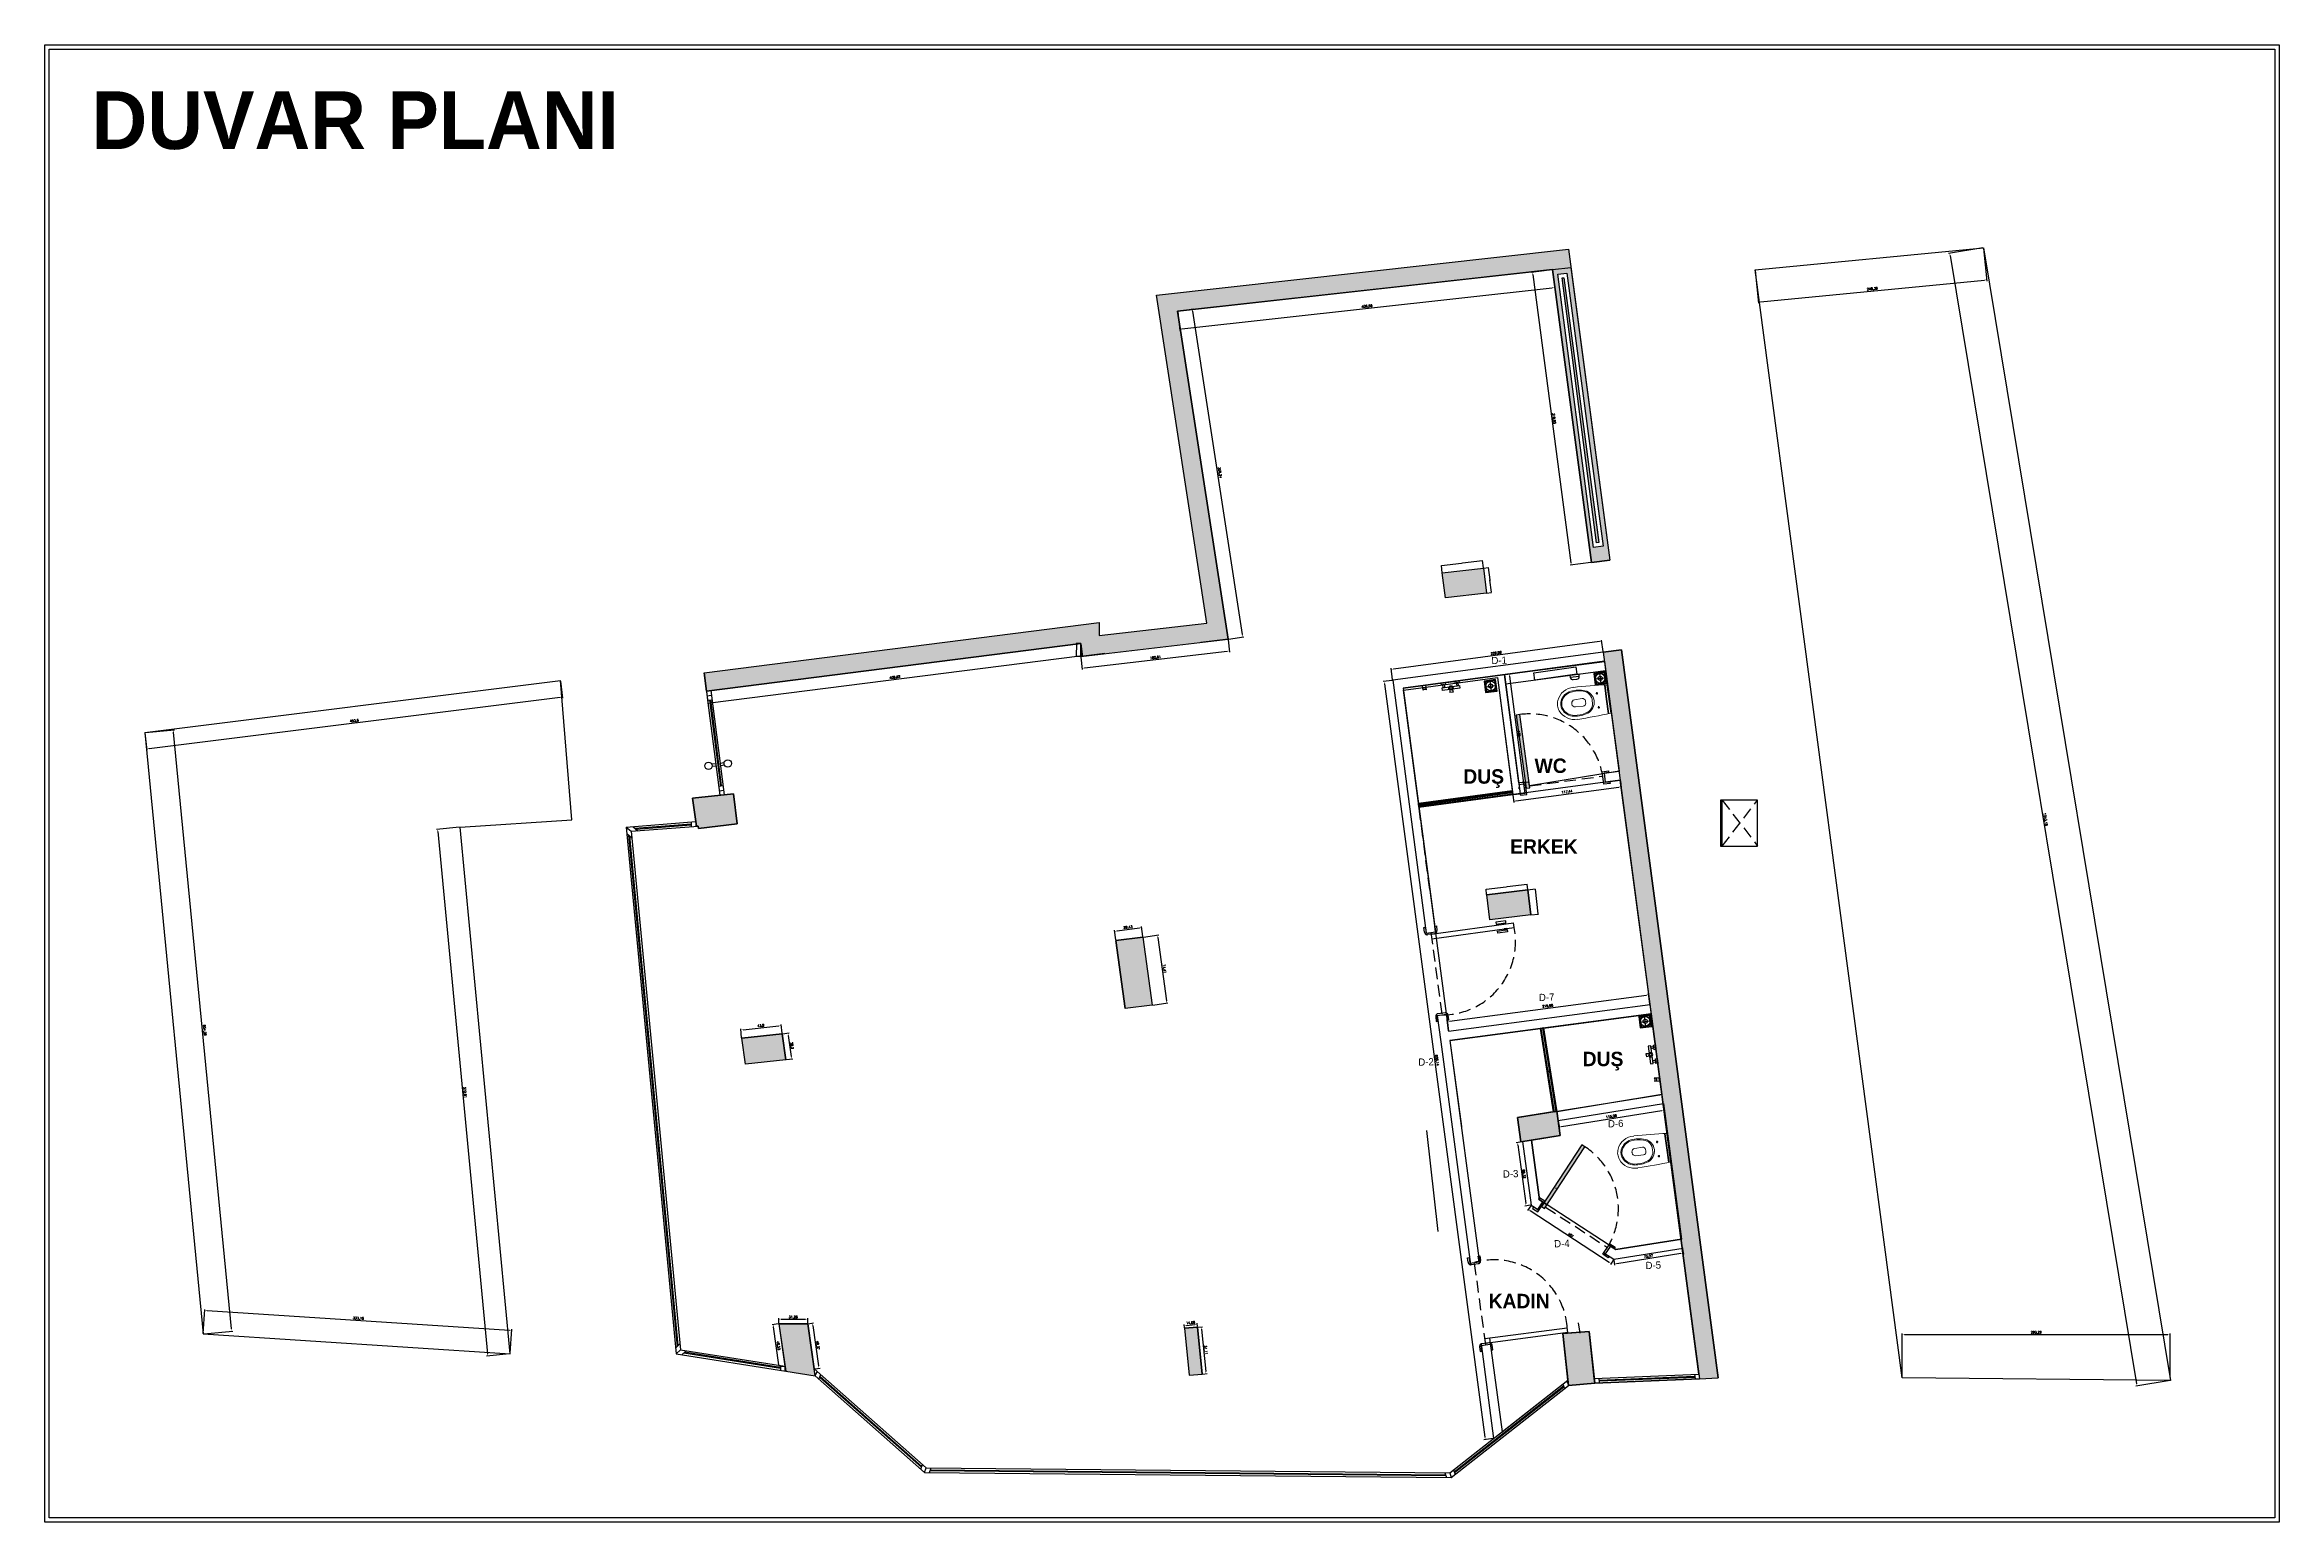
# Model space of a CAD drawing. Extents: x 24214 to 26635, y 31988 to 38688.
# Drawn here: x 24214 to 26634, y 31988 to 33588 of the extents above; entities that cross this region are included whole.
import ezdxf

# ---------------------------------------------------------------- set-up
doc = ezdxf.new("R2010")
doc.units = 0
doc.header["$MEASUREMENT"] = 0
doc.header["$PDMODE"] = 3
doc.header["$PDSIZE"] = -3
doc.linetypes.add('DASHED', pattern=[19.05, 12.7, -6.35])
for name, color, linetype in [('0_IO_00_DIMENSION_1-20', 1, 'Continuous'), ('0_TESTO', 7, 'Continuous'), ('Leica_3DDisto_2D', 5, 'Continuous')]:
    doc.layers.add(name, color=color, linetype=linetype)
doc.layers.add('C_Tefrıs Banyo-Wc', color=152, linetype='Continuous', lineweight=9)
doc.styles.get("Standard").update_dxf_attribs({"font": 'simplex'})
doc.dimstyles.new('ISO-25', dxfattribs={"dimtxt": 2.5, "dimasz": 2.5, "dimexe": 1.25, "dimexo": 0.625, "dimtad": 1, "dimtxsty": 'Standard', "dimcen": 2.5, "dimadec": 0, "dimazin": 0, "dimtfac": 1, "dimtmove": 0, "dimatfit": 3, "dimfxl": 1, "dimarcsym": 0})
doc.dimstyles.get("Standard").update_dxf_attribs({"dimtxt": 2.5, "dimasz": 1, "dimexe": 0, "dimexo": 1, "dimgap": 0, "dimtad": 0, "dimtih": 1, "dimtoh": 1, "dimdec": 4, "dimzin": 0, "dimdsep": 46, "dimtxsty": 'Standard', "dimcen": 2.5, "dimadec": 0, "dimazin": 0, "dimlim": 1, "dimtfac": 1, "dimtdec": 4, "dimtmove": 0, "dimatfit": 3, "dimfxl": 1, "dimtolj": 1, "dimtzin": 0, "dimarcsym": 0})

# ---------------------------------------------------------------- blocks, each defined once
blk = doc.blocks.new('A$C6AA29C70')
at = {"color": 3, "linetype": 'ByBlock'}
blk.add_line((0, 707.89), (453.43, 720.39), dxfattribs=at)
at = {"layer": 'Leica_3DDisto_2D', "color": 3}
for p, q in [((0, 707.89), (0, 53.6)), ((451.03, 569.1), (453.43, 720.39)), ((328.82, 0), (329.93, 572.91)), ((329.93, 572.91), (451.03, 569.1)), ((0, 53.6), (328.82, 0))]:
    blk.add_line(p, q, dxfattribs=at)
blk = doc.blocks.new('A$C6AA29D1F')
at = {"color": 3, "linetype": 'ByBlock'}
blk.add_line((42.1, 30.9), (0, 1240.42), dxfattribs=at)
at = {"layer": 'Leica_3DDisto_2D', "color": 3}
for p, q in [((0, 1240.42), (248.39, 1240.42)), ((248.39, 1240.42), (331.21, 0)), ((331.21, 0), (42.1, 30.9))]:
    blk.add_line(p, q, dxfattribs=at)
blk = doc.blocks.new('*D381')
at = {"color": 0, "linetype": 'ByBlock', "lineweight": -2, "ltscale": 5, "transparency": 33554636}
for p, q in [((26313.1, 33368.3), (26275.9, 33362.1)), ((26277.5, 33359.9), (26479.3, 32138.2)), ((26515.7, 32141.7), (26478.5, 32135.6))]:
    blk.add_line(p, q, dxfattribs=at)
at = {"color": 0, "transparency": 33554636}
for points in [[(26277.9, 33359.9), (26277.1, 33359.8), (26277.1, 33362.3)], [(26478.9, 32138.2), (26479.7, 32138.3), (26479.7, 32135.8)]]:
    blk.add_solid(points, dxfattribs=at)
at = {"layer": 'Defpoints', "color": 0, "transparency": 33554636}
for p in [(26313.7, 33368.4), (26516.3, 32141.8), (26479.7, 32135.8)]:
    blk.add_point(p, dxfattribs=at)
at = {"color": 0, "transparency": 33554636, "insert": (26380.5, 32749.4), "char_height": 2.5, "attachment_point": 5, "rotation": 279.3793}
blk.add_mtext('1243,18', dxfattribs=at)
blk = doc.blocks.new('*D382')
at = {"color": 0, "linetype": 'ByBlock', "lineweight": -2, "ltscale": 5, "transparency": 33554636}
for p, q in [((26225.5, 32145.2), (26225.5, 32192.8)), ((26228, 32191.6), (26513.3, 32191.6)), ((26515.8, 32145.2), (26515.8, 32192.8))]:
    blk.add_line(p, q, dxfattribs=at)
at = {"color": 0, "transparency": 33554636}
for points in [[(26228, 32192), (26228, 32191.2), (26225.5, 32191.6)], [(26513.3, 32191.2), (26513.3, 32192), (26515.8, 32191.6)]]:
    blk.add_solid(points, dxfattribs=at)
at = {"layer": 'Defpoints', "color": 0, "transparency": 33554636}
for p in [(26515.8, 32191.6), (26225.5, 32144.6), (26515.8, 32144.6)]:
    blk.add_point(p, dxfattribs=at)
at = {"color": 0, "transparency": 33554636, "insert": (26370.7, 32193.7), "char_height": 2.5, "attachment_point": 5}
blk.add_mtext('290,29', dxfattribs=at)
blk = doc.blocks.new('*D383')
at = {"color": 0, "linetype": 'ByBlock', "lineweight": -2, "ltscale": 5, "transparency": 33554636}
for p, q in [((26313.7, 33367.7), (26317.2, 33332.3)), ((26066.5, 33343.7), (26070, 33308.3)), ((26072.3, 33309.7), (26314.6, 33333.3))]:
    blk.add_line(p, q, dxfattribs=at)
at = {"color": 0, "transparency": 33554636}
for points in [[(26314.6, 33332.9), (26314.5, 33333.7), (26317.1, 33333.6)], [(26072.3, 33310.2), (26072.4, 33309.3), (26069.9, 33309.5)]]:
    blk.add_solid(points, dxfattribs=at)
at = {"layer": 'Defpoints', "color": 0, "transparency": 33554636}
for p in [(26313.7, 33368.4), (26066.5, 33344.3), (26317.1, 33333.6)]:
    blk.add_point(p, dxfattribs=at)
at = {"color": 0, "transparency": 33554636, "insert": (26193.3, 33323.6), "char_height": 2.5, "attachment_point": 5, "rotation": 5.5595}
blk.add_mtext('248,39', dxfattribs=at)
blk = doc.blocks.new('*D384')
at = {"color": 0, "linetype": 'ByBlock', "lineweight": -2, "ltscale": 5, "transparency": 33554636}
for p, q in [((24663.2, 32740.9), (24638.3, 32738.5)), ((24639.8, 32736.1), (24693.6, 32170.8)), ((24717.5, 32170.5), (24692.5, 32168.2))]:
    blk.add_line(p, q, dxfattribs=at)
at = {"color": 0, "transparency": 33554636}
for points in [[(24640.2, 32736.2), (24639.3, 32736.1), (24639.5, 32738.6)], [(24693.1, 32170.7), (24694, 32170.8), (24693.8, 32168.3)]]:
    blk.add_solid(points, dxfattribs=at)
at = {"layer": 'Defpoints', "color": 0, "transparency": 33554636}
for p in [(24663.8, 32740.9), (24693.8, 32168.3), (24718.1, 32170.6)]:
    blk.add_point(p, dxfattribs=at)
at = {"color": 0, "transparency": 33554636, "insert": (24668.8, 32453.7), "char_height": 2.5, "attachment_point": 5, "rotation": 275.4351}
blk.add_mtext('572,91', dxfattribs=at)
blk = doc.blocks.new('*D385')
at = {"color": 0, "linetype": 'ByBlock', "lineweight": -2, "ltscale": 5, "transparency": 33554636}
for p, q in [((24385.7, 32192.8), (24387.4, 32218.8)), ((24389.8, 32217.4), (24717.3, 32196.1)), ((24718.1, 32171.2), (24719.8, 32197.2))]:
    blk.add_line(p, q, dxfattribs=at)
at = {"color": 0, "transparency": 33554636}
for points in [[(24389.8, 32217.8), (24389.8, 32217), (24387.3, 32217.5)], [(24717.2, 32195.7), (24717.3, 32196.5), (24719.7, 32196)]]:
    blk.add_solid(points, dxfattribs=at)
at = {"layer": 'Defpoints', "color": 0, "transparency": 33554636}
for p in [(24385.6, 32192.2), (24719.7, 32196), (24718.1, 32170.6)]:
    blk.add_point(p, dxfattribs=at)
at = {"color": 0, "transparency": 33554636, "insert": (24553.7, 32208.9), "char_height": 2.5, "attachment_point": 5, "rotation": 356.2879}
blk.add_mtext('333,16', dxfattribs=at)
blk = doc.blocks.new('*D386')
at = {"color": 0, "linetype": 'ByBlock', "lineweight": -2, "ltscale": 5, "transparency": 33554636}
for p, q in [((24323, 32843.5), (24354.5, 32846.5)), ((24416.2, 32197.7), (24353.5, 32843.9)), ((24386.3, 32192.2), (24417.7, 32195.3))]:
    blk.add_line(p, q, dxfattribs=at)
at = {"color": 0, "transparency": 33554636}
for points in [[(24353.9, 32843.9), (24353.1, 32843.9), (24353.2, 32846.4)], [(24415.8, 32197.6), (24416.6, 32197.7), (24416.5, 32195.2)]]:
    blk.add_solid(points, dxfattribs=at)
at = {"layer": 'Defpoints', "color": 0, "transparency": 33554636}
for p in [(24322.4, 32843.4), (24353.2, 32846.4), (24385.6, 32192.2)]:
    blk.add_point(p, dxfattribs=at)
at = {"color": 0, "transparency": 33554636, "insert": (24387, 32521), "char_height": 2.5, "attachment_point": 5, "rotation": 275.5461}
blk.add_mtext('654,29', dxfattribs=at)
blk = doc.blocks.new('*D387')
at = {"color": 0, "linetype": 'ByBlock', "lineweight": -2, "ltscale": 5, "transparency": 33554636}
for p, q in [((24772.6, 32899), (24774.9, 32880.7)), ((24327.1, 32826), (24772.2, 32881.6)), ((24322.5, 32842.8), (24324.8, 32824.4))]:
    blk.add_line(p, q, dxfattribs=at)
at = {"color": 0, "transparency": 33554636}
for points in [[(24772.3, 32881.2), (24772.2, 32882), (24774.7, 32881.9)], [(24327, 32826.4), (24327.2, 32825.6), (24324.6, 32825.7)]]:
    blk.add_solid(points, dxfattribs=at)
at = {"layer": 'Defpoints', "color": 0, "transparency": 33554636}
for p in [(24772.5, 32899.7), (24774.7, 32881.9), (24322.4, 32843.4)]:
    blk.add_point(p, dxfattribs=at)
at = {"color": 0, "transparency": 33554636, "insert": (24549.4, 32855.9), "char_height": 2.5, "attachment_point": 5, "rotation": 7.1253}
blk.add_mtext('453,6', dxfattribs=at)
blk = doc.blocks.new('klo')
at = {"layer": 'C_Tefrıs Banyo-Wc'}
for p, q in [((36212.8, 5263.7), (36213.1, 5272.2)), ((36217, 5260.6), (36215.8, 5260.6)), ((36216.6, 5275.6), (36217, 5275.6)), ((36217, 5275.6), (36216.6, 5275.6)), ((36217, 5275.6), (36217.4, 5275.6)), ((36217.4, 5275.6), (36217, 5275.6)), ((36217, 5260.6), (36218.1, 5260.6)), ((36221.1, 5263.7), (36220.9, 5272.2)), ((36217, 5238), (36201.5, 5238)), ((36217, 5237.2), (36201.5, 5237.2)), ((36232.5, 5235.2), (36201.5, 5235.2)), ((36210.5, 5247.2), (36208, 5247.2)), ((36209.2, 5248.3), (36209.2, 5247.2)), ((36209.2, 5246.2), (36209.2, 5247.2)), ((36217, 5238), (36232.5, 5238)), ((36217, 5237.2), (36232.5, 5237.2)), ((36223.5, 5247.2), (36225.9, 5247.2)), ((36224.7, 5248.3), (36224.7, 5247.2)), ((36224.7, 5246.2), (36224.7, 5247.2))]:
    blk.add_line(p, q, dxfattribs=at)
for centre, radius, start, end in [((36218.5, 5272.5), 19, 112.0243, 183.1129), ((36218.5, 5272.5), 15.4, 112.0243, 170.8719), ((36218.5, 5272.5), 14.4, 112.0243, 170.8719), ((36217, 5276.2), 15, 90, 112.0243), ((36217, 5276.2), 11.4, 90, 112.0243), ((36217, 5276.2), 10.4, 90, 112.0243), ((36217, 5276.2), 15, 67.9757, 90), ((36217, 5276.2), 11.4, 67.9757, 90), ((36217, 5276.2), 10.4, 67.9757, 90), ((36215.5, 5272.5), 14.4, 9.1281, 67.9757), ((36215.5, 5272.5), 15.4, 9.1281, 67.9757), ((36215.5, 5272.5), 19, 356.8871, 67.9757), ((36699.4, 5280.5), 500, 181.0318, 185.194), ((36232.9, 5270.2), 30, 170.8719, 200.5799), ((36232.9, 5270.2), 29, 170.8719, 197.1273), ((36217, 5264.2), 13, 200.5799, 270), ((36215.9, 5264.2), 11, 193.1933, 275.6824), ((36215.8, 5263.6), 3, 178.293, 270), ((36216.6, 5272.1), 3.5, 90, 178.293), ((36218.1, 5264.2), 11, 264.3176, 346.8067), ((36217, 5264.2), 13, 270, 339.4201), ((36217.4, 5272.1), 3.5, 1.707, 90), ((36218.1, 5263.6), 3, 270, 1.707), ((36201.1, 5270.2), 29, 342.8727, 9.1281), ((36201.1, 5270.2), 30, 339.4201, 9.1281), ((35734.5, 5280.5), 500, 354.806, 358.9682), ((36209.2, 5247.2), 0.75, 0, 180), ((36209.2, 5247.2), 0.75, 180, 0), ((36224.7, 5247.2), 0.75, 0, 180), ((36224.7, 5247.2), 0.75, 180, 0)]:
    blk.add_arc(centre, radius, start, end, dxfattribs=at)
blk = doc.blocks.new('A$C6AA2F083')
at = {"linetype": 'DASHED', "transparency": 33554636}
for points in [[(0, 2.2), (10.8, 2.2), (10.8, 0), (0, 0)], [(7.6, 2.2), (10, 2.2), (10, 3.5), (7.6, 3.5)]]:
    blk.add_lwpolyline(points, close=True, dxfattribs=at)
blk = doc.blocks.new('A$C6AA5C38C')
at = {"transparency": 33554636}
for p, q in [((9.1, 6.4), (8.3, 0)), ((8.3, 6.4), (10, 6.4)), ((11.7, 0), (8.3, 0)), ((10, 6.4), (11.7, 6.4)), ((10.9, 6.4), (11.7, 0))]:
    blk.add_line(p, q, dxfattribs=at)
for points in [[(0, 11.4), (0, 9.4), (5, 9.4), (5, 11.4)], [(0.5, 6.4), (19.5, 6.4), (19.5, 3.4), (0.5, 3.4)], [(1.5, 6.4), (3.5, 6.4), (3.5, 9.4), (1.5, 9.4)], [(15, 11.4), (15, 9.4), (20, 9.4), (20, 11.4)], [(16.5, 6.4), (18.5, 6.4), (18.5, 9.4), (16.5, 9.4)]]:
    blk.add_lwpolyline(points, close=True, dxfattribs=at)
blk.add_circle((10, 4.9), 2.3, dxfattribs=at)
blk = doc.blocks.new('A$C6AA5C438')
at = {"transparency": 33554636}
blk.add_lwpolyline([(4, 0), (4, 5), (0, 5), (0, 0)], dxfattribs=at)
for centre in [(2, -0.7), (2, -2.5)]:
    blk.add_arc(centre, 3.2, 51.3402, 128.6598, dxfattribs=at)
blk = doc.blocks.new('A$C6AA5C566')
at = {"linetype": 'DASHED', "transparency": 33554636}
for p, q in [((1, 6.25), (11.5, 6.25)), ((6.25, 11.5), (6.25, 1))]:
    blk.add_line(p, q, dxfattribs=at)
at = {"transparency": 33554636}
for points in [[(0, 0), (12.5, 0), (12.5, 12.5), (0, 12.5)], [(1, 1), (11.5, 1), (11.5, 11.5), (1, 11.5)]]:
    blk.add_lwpolyline(points, close=True, dxfattribs=at)
for radius in [5.25, 2.25]:
    blk.add_circle((6.25, 6.25), radius, dxfattribs=at)
blk = doc.blocks.new('A$C6AA6595B')
at = {"color": 7, "linetype": 'DASHED', "transparency": 33554636}
for p, q in [((11.7, 103.2), (13.5, 103.4)), ((19.7, 7.1), (7.6, 96.3)), ((25.5, 1.5), (27.3, 1.8))]:
    blk.add_line(p, q, dxfattribs=at)
at = {"color": 7, "transparency": 33554636}
for p, q in [((18.8, 13.9), (108, 25.6)), ((19.5, 8.9), (108.7, 20.7))]:
    blk.add_line(p, q, dxfattribs=at)
at = {"color": 7, "linetype": 'DASHED', "transparency": 33554636}
for points in [[(13.5, 103.4), (14.2, 98.4, -0.413677), (11.6, 95), (4.1, 93.9, -0.414751), (0.7, 96.5), (0, 101.5), (1.8, 101.8), (2.6, 95.6), (12.5, 97), (11.7, 103.2)], [(27.3, 1.8), (26.6, 6.8, 0.413677), (23.2, 9.4), (15.7, 8.4, 0.414751), (13.1, 5), (13.8, 0), (15.6, 0.2), (14.7, 6.4), (24.7, 7.8), (25.5, 1.6)]]:
    blk.add_lwpolyline(points, format="xyb", dxfattribs=at)
blk.add_arc((28.9, 19.8), 79.4, 4.2204, 105.5333, dxfattribs=at)
blk = doc.blocks.new('A$C6AA65C73')
at = {"layer": '0_IO_00_DIMENSION_1-20', "transparency": 33554457}
blk.add_hatch(color=7, dxfattribs=at).paths.add_polyline_path([(11, 6.8), (11, 86.8), (7, 86.8), (7, 6.8)])
at = {"layer": '0_IO_00_DIMENSION_1-20', "color": 7, "transparency": 33554636}
for p, q in [((6.8, 13.6), (0, 13.6)), ((0, 13.6), (0, 11.8)), ((0, 11.8), (5, 11.8)), ((5, 1.8), (0, 1.8)), ((0, 1.8), (0, 0)), ((0, 0), (6.8, 0)), ((5, 11.8), (5, 1.8)), ((6.8, 0), (6.8, 13.6)), ((91, 0), (91, 13.6)), ((91, 13.6), (97.8, 13.6)), ((97.8, 0), (91, 0)), ((92.8, 11.8), (92.8, 1.8)), ((97.8, 11.8), (92.8, 11.8)), ((92.8, 1.8), (97.8, 1.8)), ((97.8, 13.6), (97.8, 11.8)), ((97.8, 1.8), (97.8, 0))]:
    blk.add_line(p, q, dxfattribs=at)
at = {"layer": '0_IO_00_DIMENSION_1-20', "color": 7, "linetype": 'DASHED', "transparency": 33554636}
blk.add_line((11, 8.8), (91, 8.8), dxfattribs=at)
at = {"layer": '0_IO_00_DIMENSION_1-20', "color": 7, "transparency": 33554636}
blk.add_lwpolyline([(11, 6.8), (11, 86.8), (7, 86.8), (7, 6.8)], close=True, dxfattribs=at)
at = {"layer": '0_IO_00_DIMENSION_1-20', "color": 7, "linetype": 'DASHED', "transparency": 33554636}
blk.add_arc((11, 6.8), 80, 0, 90, dxfattribs=at)
blk = doc.blocks.new('*D403')
at = {"color": 0, "linetype": 'ByBlock', "lineweight": -2, "ltscale": 5, "transparency": 33554636}
for p, q in [((25897.8, 32942), (25674.8, 32912.2)), ((25901.8, 32931.1), (25900.1, 32943.6)), ((25673.8, 32900.6), (25672.2, 32913.1))]:
    blk.add_line(p, q, dxfattribs=at)
at = {"color": 0, "transparency": 33554636}
for points in [[(25897.9, 32941.6), (25897.8, 32942.4), (25900.3, 32942.4)], [(25674.8, 32912.6), (25674.9, 32911.8), (25672.3, 32911.9)]]:
    blk.add_solid(points, dxfattribs=at)
at = {"layer": 'Defpoints', "color": 0, "transparency": 33554636}
for p in [(25901.9, 32930.5), (25672.3, 32911.9), (25673.9, 32900)]:
    blk.add_point(p, dxfattribs=at)
at = {"color": 0, "transparency": 33554636, "insert": (25786, 32929.2), "char_height": 2.5, "attachment_point": 5, "rotation": 7.6217}
blk.add_mtext('229,99', dxfattribs=at)
blk = doc.blocks.new('*D404')
at = {"color": 0, "linetype": 'ByBlock', "lineweight": -2, "ltscale": 5, "transparency": 33554636}
for p, q in [((25673.3, 32899.9), (25663.5, 32898.6)), ((25665.1, 32896.3), (25773.7, 32080.3)), ((25782.5, 32079), (25772.7, 32077.7))]:
    blk.add_line(p, q, dxfattribs=at)
at = {"color": 0, "transparency": 33554636}
for points in [[(25665.5, 32896.3), (25664.7, 32896.2), (25664.8, 32898.8)], [(25773.2, 32080.3), (25774.1, 32080.4), (25774, 32077.8)]]:
    blk.add_solid(points, dxfattribs=at)
at = {"layer": 'Defpoints', "color": 0, "transparency": 33554636}
for p in [(25673.9, 32900), (25774, 32077.8), (25783.2, 32079.1)]:
    blk.add_point(p, dxfattribs=at)
at = {"color": 0, "transparency": 33554636, "insert": (25721.5, 32488.6), "char_height": 2.5, "attachment_point": 5, "rotation": 277.5789}
blk.add_mtext('828,14', dxfattribs=at)
blk = doc.blocks.new('*D405')
at = {"color": 0, "linetype": 'ByBlock', "lineweight": -2, "ltscale": 5, "transparency": 33554636}
for p, q in [((25856.7, 32416.7), (25965.4, 32434.1)), ((25966.8, 32441), (25968.1, 32433.2)), ((25853.2, 32422.8), (25854.4, 32415))]:
    blk.add_line(p, q, dxfattribs=at)
at = {"color": 0, "transparency": 33554636}
for points in [[(25965.5, 32433.6), (25965.3, 32434.5), (25967.9, 32434.5)], [(25856.6, 32417.1), (25856.8, 32416.3), (25854.2, 32416.3)]]:
    blk.add_solid(points, dxfattribs=at)
at = {"layer": 'Defpoints', "color": 0, "transparency": 33554636}
for p in [(25966.7, 32441.6), (25967.9, 32434.5), (25853.1, 32423.4)]:
    blk.add_point(p, dxfattribs=at)
at = {"color": 0, "transparency": 33554636, "insert": (25910.7, 32427.4), "char_height": 2.5, "attachment_point": 5, "rotation": 9.0918}
blk.add_mtext('115,06', dxfattribs=at)
blk = doc.blocks.new('*D406')
at = {"color": 0, "linetype": 'ByBlock', "lineweight": -2, "ltscale": 5, "transparency": 33554636}
for p, q in [((25813.7, 32400.1), (25807.6, 32399.3)), ((25809.2, 32397), (25817.9, 32333.3)), ((25823.1, 32331.5), (25817, 32330.6))]:
    blk.add_line(p, q, dxfattribs=at)
at = {"color": 0, "transparency": 33554636}
for points in [[(25809.6, 32397.1), (25808.8, 32397), (25808.9, 32399.5)], [(25817.5, 32333.2), (25818.3, 32333.3), (25818.3, 32330.8)]]:
    blk.add_solid(points, dxfattribs=at)
at = {"layer": 'Defpoints', "color": 0, "transparency": 33554636}
for p in [(25814.3, 32400.2), (25823.7, 32331.5), (25818.3, 32330.8)]:
    blk.add_point(p, dxfattribs=at)
at = {"color": 0, "transparency": 33554636, "insert": (25815.7, 32365.4), "char_height": 2.5, "attachment_point": 5, "rotation": 277.7921}
blk.add_mtext('69,32', dxfattribs=at)
blk = doc.blocks.new('*D407')
at = {"color": 0, "linetype": 'ByBlock', "lineweight": -2, "ltscale": 5, "transparency": 33554636}
for p, q in [((25823.3, 32331), (25820, 32326)), ((25822.8, 32325.7), (25908.2, 32269.9)), ((25912.9, 32272.5), (25909.6, 32267.4))]:
    blk.add_line(p, q, dxfattribs=at)
at = {"color": 0, "transparency": 33554636}
for points in [[(25823.1, 32326), (25822.6, 32325.3), (25820.7, 32327)], [(25908, 32269.5), (25908.4, 32270.2), (25910.3, 32268.5)]]:
    blk.add_solid(points, dxfattribs=at)
at = {"layer": 'Defpoints', "color": 0, "transparency": 33554636}
for p in [(25823.7, 32331.5), (25910.3, 32268.5), (25913.2, 32273)]:
    blk.add_point(p, dxfattribs=at)
at = {"color": 0, "transparency": 33554636, "insert": (25866.5, 32299.3), "char_height": 2.5, "attachment_point": 5, "rotation": 326.8266}
blk.add_mtext('107', dxfattribs=at)
blk = doc.blocks.new('*D408')
at = {"color": 0, "linetype": 'ByBlock', "lineweight": -2, "ltscale": 5, "transparency": 33554636}
for p, q in [((25987.7, 32284.3), (25988.6, 32278.6)), ((25913.3, 32272.4), (25914.2, 32266.7)), ((25916.5, 32268.4), (25985.9, 32279.5))]:
    blk.add_line(p, q, dxfattribs=at)
at = {"color": 0, "transparency": 33554636}
for points in [[(25916.4, 32268.8), (25916.6, 32267.9), (25914, 32268)], [(25986, 32279.1), (25985.8, 32279.9), (25988.4, 32279.9)]]:
    blk.add_solid(points, dxfattribs=at)
at = {"layer": 'Defpoints', "color": 0, "transparency": 33554636}
for p in [(25987.6, 32284.9), (25913.2, 32273), (25988.4, 32279.9)]:
    blk.add_point(p, dxfattribs=at)
at = {"color": 0, "transparency": 33554636, "insert": (25950.9, 32276), "char_height": 2.5, "attachment_point": 5, "rotation": 9.0918}
blk.add_mtext('75,27', dxfattribs=at)
blk = doc.blocks.new('*D409')
at = {"color": 0, "linetype": 'ByBlock', "lineweight": -2, "ltscale": 5, "transparency": 33554636}
for p, q in [((25795.7, 32906.2), (25801.3, 32906.9)), ((25800.3, 32904.3), (25816.7, 32780.3)), ((25812.6, 32777.3), (25818.2, 32778))]:
    blk.add_line(p, q, dxfattribs=at)
at = {"color": 0, "transparency": 33554636}
for points in [[(25800.8, 32904.3), (25799.9, 32904.2), (25800, 32906.7)], [(25816.2, 32780.3), (25817.1, 32780.4), (25817, 32777.9)]]:
    blk.add_solid(points, dxfattribs=at)
at = {"layer": 'Defpoints', "color": 0, "transparency": 33554636}
for p in [(25795, 32906.1), (25812, 32777.2), (25817, 32777.9)]:
    blk.add_point(p, dxfattribs=at)
at = {"color": 0, "transparency": 33554636, "insert": (25810.4, 32842.5), "char_height": 2.5, "attachment_point": 5, "rotation": 277.5003}
blk.add_mtext('130', dxfattribs=at)
blk = doc.blocks.new('*D410')
at = {"color": 0, "linetype": 'ByBlock', "lineweight": -2, "ltscale": 5, "transparency": 33554636}
for p, q in [((25920.4, 32791.1), (25921.4, 32783.4)), ((25804, 32775.5), (25805, 32767.8)), ((25807.3, 32769.4), (25918.7, 32784.3))]:
    blk.add_line(p, q, dxfattribs=at)
at = {"color": 0, "transparency": 33554636}
for points in [[(25807.2, 32769.8), (25807.4, 32769), (25804.8, 32769.1)], [(25918.8, 32783.9), (25918.7, 32784.7), (25921.2, 32784.6)]]:
    blk.add_solid(points, dxfattribs=at)
at = {"layer": 'Defpoints', "color": 0, "transparency": 33554636}
for p in [(25920.3, 32791.7), (25803.9, 32776.1), (25921.2, 32784.6)]:
    blk.add_point(p, dxfattribs=at)
at = {"color": 0, "transparency": 33554636, "insert": (25862.7, 32778.9), "char_height": 2.5, "attachment_point": 5, "rotation": 7.6053}
blk.add_mtext('117,44', dxfattribs=at)
blk = doc.blocks.new('*D419')
at = {"color": 0, "linetype": 'ByBlock', "lineweight": -2, "ltscale": 5, "transparency": 33554636}
for p, q in [((25336, 32939.3), (25337.8, 32925.5)), ((24934.8, 32875.4), (25335.2, 32926.5)), ((24930.7, 32887.6), (24932.5, 32873.9))]:
    blk.add_line(p, q, dxfattribs=at)
at = {"color": 0, "transparency": 33554636}
for points in [[(25335.2, 32926.1), (25335.1, 32926.9), (25337.6, 32926.8)], [(24934.7, 32875.8), (24934.8, 32875), (24932.3, 32875.1)]]:
    blk.add_solid(points, dxfattribs=at)
at = {"layer": 'Defpoints', "color": 0, "transparency": 33554636}
for p in [(25336, 32939.9), (25337.6, 32926.8), (24930.6, 32888.2)]:
    blk.add_point(p, dxfattribs=at)
at = {"color": 0, "transparency": 33554636, "insert": (25134.7, 32903), "char_height": 2.5, "attachment_point": 5, "rotation": 7.2654}
blk.add_mtext('408,62', dxfattribs=at)
blk = doc.blocks.new('*D420')
at = {"layer": '0_IO_00_DIMENSION_1-20', "color": 0, "lineweight": -2, "transparency": 33554636}
for p, q in [((25335.9, 32939.9), (25331.2, 32939.9)), ((25331.4, 32939.7), (25331.4, 32933.1)), ((25335.9, 32925.8), (25331.2, 32925.8)), ((25331.4, 32926), (25331.4, 32932.7))]:
    blk.add_line(p, q, dxfattribs=at)
at = {"layer": '0_IO_00_DIMENSION_1-20', "color": 0, "transparency": 33554636}
for points in [[(25331.4, 32939.7), (25331.4, 32939.7), (25331.4, 32939.9)], [(25331.4, 32926), (25331.4, 32926), (25331.4, 32925.8)]]:
    blk.add_solid(points, dxfattribs=at)
at = {"layer": 'Defpoints', "color": 0, "transparency": 33554636}
for p in [(25336, 32939.9), (25331.4, 32925.8), (25336, 32925.8)]:
    blk.add_point(p, dxfattribs=at)
at = {"layer": '0_IO_00_DIMENSION_1-20', "color": 0, "transparency": 33554636, "insert": (25331.4, 32932.9), "char_height": 0.18, "attachment_point": 5}
blk.add_mtext('\\A1;14.0868', dxfattribs=at)
blk = doc.blocks.new('*D421')
at = {"color": 0, "linetype": 'ByBlock', "lineweight": -2, "ltscale": 5, "transparency": 33554636}
for p, q in [((25495.6, 32943.9), (25497.1, 32930.4)), ((25336, 32925.2), (25337.6, 32911.8)), ((25339.9, 32913.3), (25494.5, 32931.4))]:
    blk.add_line(p, q, dxfattribs=at)
at = {"color": 0, "transparency": 33554636}
for points in [[(25339.9, 32913.7), (25340, 32912.9), (25337.5, 32913)], [(25494.5, 32931), (25494.5, 32931.8), (25497, 32931.7)]]:
    blk.add_solid(points, dxfattribs=at)
at = {"layer": 'Defpoints', "color": 0, "transparency": 33554636}
for p in [(25495.5, 32944.5), (25336, 32925.8), (25497, 32931.7)]:
    blk.add_point(p, dxfattribs=at)
at = {"color": 0, "transparency": 33554636, "insert": (25417, 32924.4), "char_height": 2.5, "attachment_point": 5, "rotation": 6.6684}
blk.add_mtext('160,61', dxfattribs=at)
blk = doc.blocks.new('*D422')
at = {"color": 0, "linetype": 'ByBlock', "lineweight": -2, "ltscale": 5, "transparency": 33554636}
for p, q in [((25441.5, 33299.7), (25458.2, 33302.2)), ((25511.2, 32949.4), (25457.4, 33299.6)), ((25496.1, 32944.6), (25512.8, 32947.1))]:
    blk.add_line(p, q, dxfattribs=at)
at = {"color": 0, "transparency": 33554636}
for points in [[(25457.8, 33299.6), (25457, 33299.5), (25457, 33302)], [(25510.8, 32949.4), (25511.6, 32949.5), (25511.6, 32947)]]:
    blk.add_solid(points, dxfattribs=at)
at = {"layer": 'Defpoints', "color": 0, "transparency": 33554636}
for p in [(25440.9, 33299.6), (25457, 33302), (25495.5, 32944.5)]:
    blk.add_point(p, dxfattribs=at)
at = {"color": 0, "transparency": 33554636, "insert": (25486.4, 33124.8), "char_height": 2.5, "attachment_point": 5, "rotation": 278.7389}
blk.add_mtext('359,24', dxfattribs=at)
blk = doc.blocks.new('*D423')
at = {"color": 0, "linetype": 'ByBlock', "lineweight": -2, "ltscale": 5, "transparency": 33554636}
for p, q in [((25445.5, 33280.4), (25846.6, 33325)), ((25847, 33344.1), (25849.3, 33324)), ((25441, 33298.9), (25443.2, 33278.9))]:
    blk.add_line(p, q, dxfattribs=at)
at = {"color": 0, "transparency": 33554636}
for points in [[(25846.7, 33324.6), (25846.6, 33325.4), (25849.1, 33325.3)], [(25445.5, 33280.8), (25445.6, 33280), (25443.1, 33280.1)]]:
    blk.add_solid(points, dxfattribs=at)
at = {"layer": 'Defpoints', "color": 0, "transparency": 33554636}
for p in [(25847, 33344.7), (25849.1, 33325.3), (25440.9, 33299.6)]:
    blk.add_point(p, dxfattribs=at)
at = {"color": 0, "transparency": 33554636, "insert": (25645.9, 33304.8), "char_height": 2.5, "attachment_point": 5, "rotation": 6.345}
blk.add_mtext('408,56', dxfattribs=at)
blk = doc.blocks.new('*D424')
at = {"color": 0, "linetype": 'ByBlock', "lineweight": -2, "ltscale": 5, "transparency": 33554636}
for p, q in [((25846.3, 33344.6), (25823.9, 33341.7)), ((25825.5, 33339.3), (25866.9, 33027.1)), ((25888.4, 33027.5), (25866, 33024.5))]:
    blk.add_line(p, q, dxfattribs=at)
at = {"color": 0, "transparency": 33554636}
for points in [[(25825.9, 33339.4), (25825.1, 33339.3), (25825.2, 33341.8)], [(25866.5, 33027.1), (25867.3, 33027.2), (25867.2, 33024.6)]]:
    blk.add_solid(points, dxfattribs=at)
at = {"layer": 'Defpoints', "color": 0, "transparency": 33554636}
for p in [(25847, 33344.7), (25867.2, 33024.6), (25889, 33027.5)]:
    blk.add_point(p, dxfattribs=at)
at = {"color": 0, "transparency": 33554636, "insert": (25848.3, 33183.5), "char_height": 2.5, "attachment_point": 5, "rotation": 277.553}
blk.add_mtext('319,95', dxfattribs=at)
blk = doc.blocks.new('*D425')
at = {"layer": '0_IO_00_DIMENSION_1-20', "color": 0, "lineweight": -2, "transparency": 33554636}
for p, q in [((25727.5, 33016.4), (25726.6, 33024.4)), ((25726.8, 33024.3), (25748.3, 33026.8)), ((25771, 33029.4), (25749.5, 33026.9)), ((25772.1, 33021.6), (25771.1, 33029.6))]:
    blk.add_line(p, q, dxfattribs=at)
at = {"layer": '0_IO_00_DIMENSION_1-20', "color": 0, "transparency": 33554636}
for points in [[(25726.8, 33024.3), (25726.8, 33024.2), (25726.6, 33024.2)], [(25771, 33029.4), (25771, 33029.5), (25771.1, 33029.4)]]:
    blk.add_solid(points, dxfattribs=at)
at = {"layer": 'Defpoints', "color": 0, "transparency": 33554636}
for p in [(25727.6, 33016.3), (25771.1, 33029.4), (25772.1, 33021.5)]:
    blk.add_point(p, dxfattribs=at)
at = {"layer": '0_IO_00_DIMENSION_1-20', "color": 0, "transparency": 33554636, "insert": (25748.9, 33026.8), "char_height": 0.18, "attachment_point": 5}
blk.add_mtext('\\A1;44.8127', dxfattribs=at)
blk = doc.blocks.new('*D426')
at = {"layer": '0_IO_00_DIMENSION_1-20', "color": 0, "lineweight": -2, "transparency": 33554636}
for p, q in [((25772.1, 33021.5), (25777.6, 33022.2)), ((25777.4, 33022), (25779.1, 33008.8)), ((25775.5, 32994.4), (25781, 32995.1)), ((25780.8, 32995.3), (25779.1, 33008.4))]:
    blk.add_line(p, q, dxfattribs=at)
at = {"layer": '0_IO_00_DIMENSION_1-20', "color": 0, "transparency": 33554636}
for points in [[(25777.5, 33022), (25777.4, 33022), (25777.4, 33022.2)], [(25780.7, 32995.2), (25780.8, 32995.3), (25780.8, 32995.1)]]:
    blk.add_solid(points, dxfattribs=at)
at = {"layer": 'Defpoints', "color": 0, "transparency": 33554636}
for p in [(25772.1, 33021.5), (25775.4, 32994.4), (25780.8, 32995.1)]:
    blk.add_point(p, dxfattribs=at)
at = {"layer": '0_IO_00_DIMENSION_1-20', "color": 0, "transparency": 33554636, "insert": (25779.1, 33008.6), "char_height": 0.18, "attachment_point": 5}
blk.add_mtext('\\A1;27.3000', dxfattribs=at)
blk = doc.blocks.new('*D427')
at = {"color": 0, "linetype": 'ByBlock', "lineweight": -2, "ltscale": 5, "transparency": 33554636}
for p, q in [((25374.1, 32618.8), (25372.7, 32629.5)), ((25375.3, 32628.6), (25399.6, 32631.8)), ((25403.3, 32622.6), (25401.9, 32633.3))]:
    blk.add_line(p, q, dxfattribs=at)
at = {"color": 0, "transparency": 33554636}
for points in [[(25375.3, 32629), (25375.4, 32628.2), (25372.9, 32628.3)], [(25399.6, 32631.3), (25399.5, 32632.2), (25402, 32632.1)]]:
    blk.add_solid(points, dxfattribs=at)
at = {"layer": 'Defpoints', "color": 0, "transparency": 33554636}
for p in [(25402, 32632.1), (25403.4, 32622), (25374.2, 32618.2)]:
    blk.add_point(p, dxfattribs=at)
at = {"color": 0, "transparency": 33554636, "insert": (25387.2, 32632.3), "char_height": 2.5, "attachment_point": 5, "rotation": 7.3785}
blk.add_mtext('29,43', dxfattribs=at)
blk = doc.blocks.new('*D428')
at = {"color": 0, "linetype": 'ByBlock', "lineweight": -2, "ltscale": 5, "transparency": 33554636}
for p, q in [((25404, 32622), (25420.4, 32624.3)), ((25419.5, 32621.6), (25428.9, 32552.9)), ((25414, 32548.3), (25430.5, 32550.6))]:
    blk.add_line(p, q, dxfattribs=at)
at = {"color": 0, "transparency": 33554636}
for points in [[(25420, 32621.7), (25419.1, 32621.6), (25419.2, 32624.1)], [(25428.5, 32552.8), (25429.4, 32552.9), (25429.3, 32550.4)]]:
    blk.add_solid(points, dxfattribs=at)
at = {"layer": 'Defpoints', "color": 0, "transparency": 33554636}
for p in [(25403.4, 32622), (25429.3, 32550.4), (25413.4, 32548.2)]:
    blk.add_point(p, dxfattribs=at)
at = {"color": 0, "transparency": 33554636, "insert": (25426.3, 32587.5), "char_height": 2.5, "attachment_point": 5, "rotation": 277.7773}
blk.add_mtext('74,41', dxfattribs=at)
blk = doc.blocks.new('*D429')
at = {"color": 0, "linetype": 'ByBlock', "lineweight": -2, "ltscale": 5, "transparency": 33554636}
for p, q in [((24970.4, 32521.6), (25009.1, 32525.7)), ((25012.5, 32517.7), (25011.5, 32527.3)), ((24968.8, 32513), (24967.8, 32522.6))]:
    blk.add_line(p, q, dxfattribs=at)
at = {"color": 0, "transparency": 33554636}
for points in [[(25009.2, 32525.3), (25009.1, 32526.2), (25011.6, 32526)], [(24970.4, 32522), (24970.5, 32521.2), (24968, 32521.3)]]:
    blk.add_solid(points, dxfattribs=at)
at = {"layer": 'Defpoints', "color": 0, "transparency": 33554636}
for p in [(25011.6, 32526), (24968.9, 32512.4), (25012.6, 32517.1)]:
    blk.add_point(p, dxfattribs=at)
at = {"color": 0, "transparency": 33554636, "insert": (24989.6, 32525.8), "char_height": 2.5, "attachment_point": 5, "rotation": 6.1197}
blk.add_mtext('43,9', dxfattribs=at)
blk = doc.blocks.new('*D431')
at = {"color": 0, "linetype": 'ByBlock', "lineweight": -2, "ltscale": 5, "transparency": 33554636}
for p, q in [((25013.2, 32517.2), (25020.1, 32518.1)), ((25019.2, 32515.5), (25022.5, 32492.5)), ((25017.1, 32489.2), (25024.1, 32490.2))]:
    blk.add_line(p, q, dxfattribs=at)
at = {"color": 0, "transparency": 33554636}
for points in [[(25019.7, 32515.5), (25018.8, 32515.4), (25018.9, 32518)], [(25022.1, 32492.5), (25022.9, 32492.6), (25022.8, 32490)]]:
    blk.add_solid(points, dxfattribs=at)
at = {"layer": 'Defpoints', "color": 0, "transparency": 33554636}
for p in [(25012.6, 32517.1), (25016.5, 32489.1), (25022.8, 32490)]:
    blk.add_point(p, dxfattribs=at)
at = {"color": 0, "transparency": 33554636, "insert": (25023, 32504.3), "char_height": 2.5, "attachment_point": 5, "rotation": 277.9913}
blk.add_mtext('28,2', dxfattribs=at)
blk = doc.blocks.new('*D432')
at = {"color": 0, "linetype": 'ByBlock', "lineweight": -2, "ltscale": 5, "transparency": 33554636}
for p, q in [((25008.4, 32203.1), (25001.7, 32202.2)), ((25009.2, 32158.8), (25003.3, 32199.9)), ((25015.1, 32157.1), (25008.4, 32156.1))]:
    blk.add_line(p, q, dxfattribs=at)
at = {"color": 0, "transparency": 33554636}
for points in [[(25003.7, 32199.9), (25002.9, 32199.8), (25002.9, 32202.3)], [(25008.8, 32158.7), (25009.7, 32158.8), (25009.6, 32156.3)]]:
    blk.add_solid(points, dxfattribs=at)
at = {"layer": 'Defpoints', "color": 0, "transparency": 33554636}
for p in [(25002.9, 32202.3), (25009, 32203.2), (25015.7, 32157.2)]:
    blk.add_point(p, dxfattribs=at)
at = {"color": 0, "transparency": 33554636, "insert": (25008.3, 32179.6), "char_height": 2.5, "attachment_point": 5, "rotation": 278.2794}
blk.add_mtext('46,53', dxfattribs=at)
blk = doc.blocks.new('*D433')
at = {"color": 0, "linetype": 'ByBlock', "lineweight": -2, "ltscale": 5, "transparency": 33554636}
for p, q in [((25009, 32203.9), (25009, 32209.4)), ((25011.5, 32208.2), (25037.8, 32208.2)), ((25040.3, 32203.9), (25040.3, 32209.4))]:
    blk.add_line(p, q, dxfattribs=at)
at = {"color": 0, "transparency": 33554636}
for points in [[(25011.5, 32208.6), (25011.5, 32207.8), (25009, 32208.2)], [(25037.8, 32207.8), (25037.8, 32208.6), (25040.3, 32208.2)]]:
    blk.add_solid(points, dxfattribs=at)
at = {"layer": 'Defpoints', "color": 0, "transparency": 33554636}
for p in [(25009, 32203.2), (25040.3, 32208.2), (25040.3, 32203.2)]:
    blk.add_point(p, dxfattribs=at)
at = {"color": 0, "transparency": 33554636, "insert": (25024.6, 32210.3), "char_height": 2.5, "attachment_point": 5}
blk.add_mtext('31,28', dxfattribs=at)
blk = doc.blocks.new('*D434')
at = {"color": 0, "linetype": 'ByBlock', "lineweight": -2, "ltscale": 5, "transparency": 33554636}
for p, q in [((25040.9, 32203.3), (25046.6, 32204.1)), ((25045.8, 32201.5), (25052.1, 32157.6)), ((25048, 32154.5), (25053.7, 32155.3))]:
    blk.add_line(p, q, dxfattribs=at)
at = {"color": 0, "transparency": 33554636}
for points in [[(25046.2, 32201.6), (25045.3, 32201.4), (25045.4, 32204)], [(25051.7, 32157.5), (25052.6, 32157.6), (25052.5, 32155.1)]]:
    blk.add_solid(points, dxfattribs=at)
at = {"layer": 'Defpoints', "color": 0, "transparency": 33554636}
for p in [(25040.3, 32203.2), (25047.4, 32154.4), (25052.5, 32155.1)]:
    blk.add_point(p, dxfattribs=at)
at = {"color": 0, "transparency": 33554636, "insert": (25051, 32179.8), "char_height": 2.5, "attachment_point": 5, "rotation": 278.2794}
blk.add_mtext('49,37', dxfattribs=at)
blk = doc.blocks.new('*D435')
at = {"color": 0, "linetype": 'ByBlock', "lineweight": -2, "ltscale": 5, "transparency": 33554636}
for p, q in [((25448.3, 32198.9), (25448, 32202.5)), ((25450.6, 32201.5), (25459.7, 32202.3)), ((25462.4, 32200.1), (25462, 32203.7))]:
    blk.add_line(p, q, dxfattribs=at)
at = {"color": 0, "transparency": 33554636}
for points in [[(25450.6, 32201.9), (25450.7, 32201.1), (25448.1, 32201.3)], [(25459.7, 32201.9), (25459.6, 32202.7), (25462.2, 32202.5)]]:
    blk.add_solid(points, dxfattribs=at)
at = {"layer": 'Defpoints', "color": 0, "transparency": 33554636}
for p in [(25448.4, 32198.3), (25462.2, 32202.5), (25462.4, 32199.5)]:
    blk.add_point(p, dxfattribs=at)
at = {"color": 0, "transparency": 33554636, "insert": (25455, 32204), "char_height": 2.5, "attachment_point": 5, "rotation": 4.9292}
blk.add_mtext('14,08', dxfattribs=at)
blk = doc.blocks.new('*D436')
at = {"color": 0, "linetype": 'ByBlock', "lineweight": -2, "ltscale": 5, "transparency": 33554636}
for p, q in [((25463, 32199.6), (25467.9, 32200)), ((25466.9, 32197.4), (25471.4, 32151.6)), ((25468.1, 32148.7), (25472.9, 32149.2))]:
    blk.add_line(p, q, dxfattribs=at)
at = {"color": 0, "transparency": 33554636}
for points in [[(25467.3, 32197.5), (25466.5, 32197.4), (25466.6, 32199.9)], [(25471, 32151.5), (25471.8, 32151.6), (25471.7, 32149.1)]]:
    blk.add_solid(points, dxfattribs=at)
at = {"layer": 'Defpoints', "color": 0, "transparency": 33554636}
for p in [(25462.4, 32199.5), (25467.5, 32148.6), (25471.7, 32149.1)]:
    blk.add_point(p, dxfattribs=at)
at = {"color": 0, "transparency": 33554636, "insert": (25471.2, 32174.7), "char_height": 2.5, "attachment_point": 5, "rotation": 275.6704}
blk.add_mtext('51,11', dxfattribs=at)
blk = doc.blocks.new('*D437')
at = {"color": 0, "linetype": 'ByBlock', "lineweight": -2, "ltscale": 5, "transparency": 33554636}
for p, q in [((25735.5, 32530.9), (25948.6, 32559.2)), ((25952.4, 32549.4), (25950.9, 32560.7)), ((25734.3, 32520.5), (25732.8, 32531.8))]:
    blk.add_line(p, q, dxfattribs=at)
at = {"color": 0, "transparency": 33554636}
for points in [[(25948.6, 32558.7), (25948.5, 32559.6), (25951.1, 32559.5)], [(25735.4, 32531.3), (25735.5, 32530.5), (25733, 32530.6)]]:
    blk.add_solid(points, dxfattribs=at)
at = {"layer": 'Defpoints', "color": 0, "transparency": 33554636}
for p in [(25951.1, 32559.5), (25952.5, 32548.8), (25734.4, 32519.9)]:
    blk.add_point(p, dxfattribs=at)
at = {"color": 0, "transparency": 33554636, "insert": (25841.8, 32547.1), "char_height": 2.5, "attachment_point": 5, "rotation": 7.5539}
blk.add_mtext('219,98', dxfattribs=at)
blk = doc.blocks.new('*D439')
at = {"layer": '0_IO_00_DIMENSION_1-20', "color": 0, "lineweight": -2, "transparency": 33554636}
for p, q in [((25775.6, 32667.9), (25774.9, 32673.9)), ((25775.1, 32673.7), (25796.6, 32676.2)), ((25819.3, 32678.9), (25797.8, 32676.4)), ((25820.1, 32673.1), (25819.4, 32679.1))]:
    blk.add_line(p, q, dxfattribs=at)
at = {"layer": '0_IO_00_DIMENSION_1-20', "color": 0, "transparency": 33554636}
for points in [[(25775.1, 32673.8), (25775.1, 32673.7), (25774.9, 32673.7)], [(25819.3, 32678.9), (25819.3, 32678.9), (25819.4, 32678.9)]]:
    blk.add_solid(points, dxfattribs=at)
at = {"layer": 'Defpoints', "color": 0, "transparency": 33554636}
for p in [(25819.4, 32678.9), (25820.1, 32673), (25775.6, 32667.8)]:
    blk.add_point(p, dxfattribs=at)
at = {"layer": '0_IO_00_DIMENSION_1-20', "color": 0, "transparency": 33554636, "insert": (25797.2, 32676.3), "char_height": 0.18, "attachment_point": 5}
blk.add_mtext('\\A1;44.8127', dxfattribs=at)
blk = doc.blocks.new('*D440')
at = {"layer": '0_IO_00_DIMENSION_1-20', "color": 0, "lineweight": -2, "transparency": 33554636}
for p, q in [((25820.2, 32673), (25828.3, 32674)), ((25828.1, 32673.8), (25829.7, 32660.6)), ((25823.6, 32645.9), (25831.6, 32646.9)), ((25831.4, 32647.1), (25829.8, 32660.3))]:
    blk.add_line(p, q, dxfattribs=at)
at = {"layer": '0_IO_00_DIMENSION_1-20', "color": 0, "transparency": 33554636}
for points in [[(25828.1, 32673.8), (25828.1, 32673.8), (25828.1, 32674)], [(25831.4, 32647.1), (25831.5, 32647.1), (25831.5, 32646.9)]]:
    blk.add_solid(points, dxfattribs=at)
at = {"layer": 'Defpoints', "color": 0, "transparency": 33554636}
for p in [(25820.1, 32673), (25823.5, 32645.9), (25831.5, 32646.9)]:
    blk.add_point(p, dxfattribs=at)
at = {"layer": '0_IO_00_DIMENSION_1-20', "color": 0, "transparency": 33554636, "insert": (25829.8, 32660.4), "char_height": 0.18, "attachment_point": 5}
blk.add_mtext('\\A1;27.3000', dxfattribs=at)

msp = doc.modelspace()

# ---------------------------------------------------------------- hatches: boundary and pattern name
at = {"linetype": 'ByBlock', "transparency": 33554495}
for color, points in [(254, [(25335.96506, 32925.83587), (25361.93506, 32928.87211), (25466.21506, 32941.06382), (25495.48506, 32944.48587), (25440.90506, 33299.55587), (25701.79506, 33328.56587), (25711.73988, 33329.6717), (25846.96295, 33344.708), (25866.84485, 33346.91879), (25864.21541, 33366.74968), (25417.96892, 33317.12872), (25472.56676, 32961.94264), (25355.96506, 32948.31036), (25355.96506, 32962.63432), (24928.09573, 32908.08529), (24930.62506, 32888.24587), (24935.58491, 32888.8782), (25335.96506, 32939.92264)]), (4, [(25859.25256, 33335.708), (25857.21569, 33335.708), (25894.7048, 33048.85321), (25897.24272, 33049.192)]), (254, [(25772.06506, 33021.49587), (25727.55506, 33016.29587), (25730.93506, 32989.20587), (25775.44506, 32994.40587)]), (254, [(25901.88765, 32930.47429), (25920.35506, 32791.19587), (26005.54506, 32148.70587), (26006.20499, 32143.7288), (26026.27054, 32144.55455), (25921.71099, 32933.12678), (25901.87583, 32930.47271)]), (254, [(24945.01069, 32775.44858), (24915.62933, 32772.29841), (24919.19472, 32746.90143), (24919.89106, 32741.94131), (24921.61454, 32742.07391), (24921.97506, 32739.50587), (24963.84506, 32744.45587), (24960.09506, 32777.06587)]), (254, [(25820.13506, 32672.99587), (25775.62506, 32667.79587), (25779.00506, 32640.70587), (25823.51506, 32645.90587)]), (254, [(25413.42506, 32548.22587), (25403.35506, 32621.95587), (25374.16506, 32618.17587), (25384.23506, 32544.44587)]), (254, [(25012.5646, 32517.07202), (24968.9146, 32512.39202), (24972.83506, 32484.46587), (25016.48506, 32489.14587)]), (254, [(25809.06506, 32426.50587), (25812.65506, 32400.22587), (25855.33506, 32407.05587), (25851.74506, 32433.33587)]), (254, [(25016.45995, 32151.99579), (25048.50891, 32146.71148), (25047.39506, 32154.36587), (25040.28506, 32203.22587), (25009.00506, 32203.22587), (25015.70602, 32157.17677)]), (254, [(25453.43506, 32147.43587), (25467.46506, 32148.64587), (25462.41506, 32199.50587), (25448.38506, 32198.29587)]), (254, [(25892.59264, 32139.05335), (25892.06506, 32144.03587), (25886.70506, 32194.65587), (25858.13506, 32192.72587), (25863.49506, 32142.10587), (25864.11639, 32136.23798)])]:
    msp.add_hatch(color=color, dxfattribs=at).paths.add_polyline_path(points)
h = msp.add_hatch(color=254, dxfattribs=at)
h.paths.add_polyline_path([(25866.84485, 33346.91879), (25846.96295, 33344.708), (25889.01773, 33027.5372), (25908.84108, 33030.18968)])
h.paths.add_polyline_path([(25852.65892, 33339.708), (25862.59987, 33340.8134), (25901.80811, 33045.192), (25891.33235, 33043.79108)], flags=16)
h.paths.add_polyline_path([(25857.21569, 33335.708), (25859.25256, 33335.708), (25897.24272, 33049.192), (25894.7048, 33048.85321)], flags=0)

# ---------------------------------------------------------------- linework, layer by layer
at = {"linetype": 'ByBlock'}
for p, q in [((25889.01773, 33027.5372), (25908.84108, 33030.23501)), ((25889.01773, 33027.58252), (25908.84108, 33030.23501)), ((25335.96506, 32925.83587), (25335.96506, 32939.92264)), ((25901.87583, 32930.47271), (25921.71099, 32933.12678)), ((24930.62506, 32888.24587), (24928.09573, 32908.08529)), ((24928.09573, 32908.08529), (24930.62506, 32888.24587)), ((24930.62506, 32888.24587), (24935.58491, 32888.8782)), ((24915.62933, 32772.29841), (24960.09506, 32777.06587)), ((24960.09506, 32777.06587), (24963.84506, 32744.45587)), ((24963.84506, 32744.45587), (24921.97506, 32739.50587))]:
    msp.add_line(p, q, dxfattribs=at)
at = {"linetype": 'ByBlock', "transparency": 33554636}
for p, q in [((25685.15734, 32891.38371), (25903.19021, 32920.56105)), ((25795.0385, 32906.0881), (25903.19021, 32920.56105)), ((25787.19222, 32903.03591), (25803.87351, 32776.16218)), ((25795.06631, 32906.0881), (25812.00806, 32777.19676)), ((25796.32612, 32896.17134), (25904.47782, 32910.64429)), ((25866.03496, 32903.27969), (25875.94678, 32904.60476)), ((24915.62933, 32772.29841), (24919.89106, 32741.94131)), ((25803.87351, 32776.16218), (25812.00806, 32777.19676)), ((25702.24623, 32762.51675), (25701.7204, 32766.48204)), ((25725.85644, 32508.66385), (25758.06177, 32267.20651)), ((25735.76866, 32509.98594), (25767.92585, 32268.88955)), ((25040.28506, 32203.22587), (25047.39506, 32154.36587)), ((25778.74449, 32187.77748), (25792.28816, 32086.23473)), ((25769.51897, 32181.30697), (25783.15538, 32079.06887)), ((25015.70602, 32157.17677), (25016.45995, 32151.99579)), ((25892.06506, 32144.03587), (25892.59264, 32139.05335)), ((26006.20499, 32143.7288), (26026.27054, 32144.55455)), ((25783.15538, 32079.06887), (25792.28816, 32086.23473))]:
    msp.add_line(p, q, dxfattribs=at)
at = {"color": 5, "linetype": 'ByBlock', "transparency": 33554636}
for p, q in [((24930.62506, 32888.24587), (24931.79054, 32878.31352)), ((24931.79054, 32878.31352), (24945.01069, 32775.44858)), ((25897.0712, 32144.24189), (25897.59878, 32139.25936)), ((25897.28223, 32142.24888), (26000.83616, 32146.51039)), ((25897.38775, 32141.25237), (26000.96815, 32145.51498)), ((26000.57219, 32148.50122), (26001.23212, 32143.52415))]:
    msp.add_line(p, q, dxfattribs=at)
at = {"color": 5, "linetype": 'ByBlock'}
for p, q in [((24935.58491, 32888.8782), (24949.9655, 32776.08037)), ((24931.25752, 32883.28502), (24936.23002, 32883.81816)), ((24931.79054, 32878.31352), (24936.76305, 32878.84665)), ((24933.87354, 32878.58008), (24945.72973, 32785.58298)), ((24934.87348, 32878.64406), (24946.72423, 32785.68961)), ((24943.84016, 32785.38039), (24948.81266, 32785.91352)), ((24944.37319, 32780.40888), (24949.34569, 32780.94202)), ((25892.06506, 32144.03587), (26005.54506, 32148.70587)), ((25892.59264, 32139.05335), (26006.20499, 32143.7288))]:
    msp.add_line(p, q, dxfattribs=at)
at = {"transparency": 33554636}
for p, q in [((25685.15734, 32891.38371), (25786.93845, 32905.00265)), ((25726.13625, 32896.86679), (25745.95954, 32899.51956)), ((25902.67794, 32799.41977), (25918.96556, 32801.59945)), ((25904.00436, 32789.50813), (25920.28014, 32791.68623)), ((25715.43736, 32625.04958), (25804.60949, 32637.2287)), ((25716.11398, 32620.09557), (25805.28611, 32632.27469)), ((25965.38889, 32451.80193), (25953.82541, 32538.90218)), ((25735.77927, 32509.90638), (25748.20222, 32416.7661)), ((25962.23923, 32475.52601), (25959.60715, 32495.35205)), ((25809.06506, 32426.50587), (25965.38889, 32451.52208)), ((25853.0989, 32423.42529), (25966.96907, 32441.64772)), ((25710.50506, 32412.31978), (25722.55819, 32302.98212)), ((25810.40957, 32416.5731), (25810.42167, 32416.57504)), ((25810.40957, 32416.35756), (25810.45048, 32416.3641)), ((25876.81237, 32193.19479), (25875.19961, 32204.11446))]:
    msp.add_line(p, q, dxfattribs=at)
at = {"color": 30, "linetype": 'ByBlock'}
for p, q in [((24940.64866, 32809.62317), (24936.41839, 32809.17079)), ((24940.97491, 32807.06416), (24936.82593, 32806.62048)), ((24945.60852, 32810.2555), (24949.81697, 32810.87897)), ((24945.93476, 32807.6965), (24950.06235, 32808.30799))]:
    msp.add_line(p, q, dxfattribs=at)
at = {"color": 4, "linetype": 'ByBlock', "transparency": 33554636}
for p, q in [((25745.06892, 32772.2813), (25745.59933, 32768.31662)), ((25745.95955, 32772.40045), (25746.48995, 32768.43577)), ((25840.74211, 32476.77861), (25844.69185, 32477.41068)), ((25840.88409, 32475.89133), (25844.83384, 32476.5234))]:
    msp.add_line(p, q, dxfattribs=at)
at = {"color": 7, "linetype": 'DASHED', "transparency": 33554636}
msp.add_line((25810.90415, 32782.48658), (25810.66003, 32784.27369), dxfattribs=at)
at = {"color": 150, "linetype": 'ByBlock', "transparency": 33554636}
for p, q in [((26030.80506, 32720.31978), (26030.80506, 32770.31978)), ((26030.80506, 32745.31978), (26029.00506, 32745.31978))]:
    msp.add_line(p, q, dxfattribs=at)
at = {"color": 150, "linetype": 'DASHED', "transparency": 33554636}
for p, q in [((26030.80506, 32770.31978), (26069.00506, 32720.31978)), ((26030.80506, 32720.31978), (26069.00506, 32770.31978))]:
    msp.add_line(p, q, dxfattribs=at)
at = {"linetype": 'DASHED', "transparency": 33554636}
for p, q in [((25714.06507, 32673.39113), (25702.24623, 32762.51675)), ((25715.19528, 32626.83323), (25727.02652, 32537.61412)), ((25719.32402, 32633.73347), (25721.11164, 32633.97386)), ((25805.28611, 32632.27469), (25804.60949, 32637.2287)), ((25722.07112, 32536.94775), (25731.98192, 32538.2805)), ((25732.78329, 32532.06818), (25734.56849, 32532.29846))]:
    msp.add_line(p, q, dxfattribs=at)
at = {"linetype": 'ByBlock', "transparency": 33554636}
for points in [[(24214.00506, 33588.22587), (26634.00506, 33588.22587), (26634.00506, 31988.22587), (24214.00506, 31988.22587)], [(24219.00506, 33583.22587), (26629.00506, 33583.22587), (26629.00506, 31993.22587), (24219.00506, 31993.22587)], [(25826.53108, 32908.22246), (25872.10813, 32914.44605), (25873.19049, 32906.51961), (25827.61345, 32900.29602)]]:
    msp.add_lwpolyline(points, close=True, dxfattribs=at)
at = {"linetype": 'ByBlock'}
for points in [[(24928.09573, 32908.08529), (25355.96506, 32962.63432), (25355.96506, 32948.31036), (25472.56676, 32961.94264), (25417.96892, 33317.12872), (25864.21541, 33366.74968), (25908.84108, 33030.18968)], [(24930.62506, 32888.24587), (25335.96506, 32939.92264), (25335.96506, 32925.83587), (25495.48506, 32944.48587), (25440.90506, 33299.55587), (25846.96295, 33344.708), (25889.01773, 33027.5372)], [(25846.96295, 33344.708), (25866.84485, 33346.91879), (25908.84108, 33030.18968), (25889.01773, 33027.5372), (25846.96295, 33344.708)], [(25727.55506, 33016.29587), (25772.06506, 33021.49587), (25775.44506, 32994.40587), (25730.93506, 32989.20587), (25727.55506, 33016.29587)], [(25901.88765, 32930.47429), (26006.20499, 32143.7288)], [(25921.71099, 32933.12678), (26026.27054, 32144.55455)], [(25775.62506, 32667.79587), (25820.13506, 32672.99587), (25823.51506, 32645.90587), (25779.00506, 32640.70587), (25775.62506, 32667.79587)], [(25374.16506, 32618.17587), (25403.35506, 32621.95587), (25413.42506, 32548.22587), (25384.23506, 32544.44587), (25374.16506, 32618.17587)], [(24968.9146, 32512.39202), (25012.5646, 32517.07202), (25016.48506, 32489.14587), (24972.83506, 32484.46587), (24968.9146, 32512.39202)], [(25809.06506, 32426.50587), (25812.65506, 32400.22587), (25855.33506, 32407.05587), (25851.74506, 32433.33587), (25809.06506, 32426.50587)], [(25016.45995, 32151.99579), (25048.50891, 32146.71148), (25040.28506, 32203.22587), (25009.00506, 32203.22587), (25016.45995, 32151.99579)], [(25448.38506, 32198.29587), (25453.43506, 32147.43587), (25467.46506, 32148.64587), (25462.41506, 32199.50587), (25448.38506, 32198.29587)], [(25864.11639, 32136.23798), (25892.59264, 32139.05335), (25886.70506, 32194.65587), (25858.13506, 32192.72587), (25864.11639, 32136.23798)]]:
    msp.add_lwpolyline(points, dxfattribs=at)
at = {"color": 5, "linetype": 'ByBlock'}
for points in [[(25852.65892, 33339.708), (25862.59987, 33340.8134), (25901.80811, 33045.192), (25891.33235, 33043.79108)], [(25857.21569, 33335.708), (25859.25256, 33335.708), (25897.24272, 33049.192), (25894.7048, 33048.85321)]]:
    msp.add_lwpolyline(points, close=True, dxfattribs=at)
at = {"linetype": 'ByBlock', "transparency": 33554636}
for points in [[(25901.88785, 32930.47271), (25673.93109, 32899.97069), (25710.23988, 32626.16685)], [(25903.2141, 32920.56105), (25685.15734, 32891.38371), (25720.15069, 32627.49961)], [(26006.20499, 32143.7288), (26026.27054, 32144.55455), (25921.71099, 32933.12678), (25901.87583, 32930.47271), (26006.20499, 32143.7288)], [(24919.89106, 32741.94131), (24921.61454, 32742.07391), (24921.97506, 32739.50587), (24963.84506, 32744.45587), (24960.09506, 32777.06587), (24915.62933, 32772.29841), (24919.89106, 32741.94131), (24921.61454, 32742.07391)], [(24921.97506, 32739.50587), (24921.61454, 32742.07391), (24919.89106, 32741.94131), (24915.62933, 32772.29841), (24960.09506, 32777.06587), (24963.84506, 32744.45587), (24921.97506, 32739.50587)], [(25775.62506, 32667.79587), (25820.13506, 32672.99587), (25823.51506, 32645.90587), (25779.00506, 32640.70587), (25775.62506, 32667.79587)], [(25722.07112, 32536.94775), (25725.82141, 32508.66684)], [(25731.98192, 32538.2805), (25734.42005, 32519.89464), (25952.51083, 32548.81539)], [(25953.82541, 32538.90218), (25735.76866, 32509.90497), (25767.92164, 32268.8862)], [(25735.76866, 32509.98594), (25953.82541, 32538.90218)], [(25778.74195, 32187.77715), (25792.28816, 32086.23473), (25863.49506, 32142.10587), (25858.27362, 32192.73523), (25886.70506, 32194.65587), (25892.06506, 32144.03587), (26005.54506, 32148.70587), (25953.82541, 32539.08231)], [(24968.9146, 32512.39202), (25012.5646, 32517.07202), (25016.48506, 32489.14587), (24972.83506, 32484.46587), (24968.9146, 32512.39202)], [(25809.06506, 32426.50587), (25851.74506, 32433.33587), (25855.33506, 32407.05587), (25812.65506, 32400.22587), (25809.06506, 32426.50587)], [(25048.50891, 32146.71148), (25040.28506, 32203.22587), (25009.00506, 32203.22587), (25016.45995, 32151.99579), (25048.50891, 32146.71148)], [(25453.43506, 32147.43587), (25467.46506, 32148.64587), (25462.41506, 32199.50587), (25448.38506, 32198.29587), (25453.43506, 32147.43587)], [(25858.13506, 32192.72587), (25886.70506, 32194.65587), (25892.59264, 32139.05335), (25864.11639, 32136.23798), (25858.13506, 32192.72587)]]:
    msp.add_lwpolyline(points, dxfattribs=at)
at = {"transparency": 33554636}
msp.add_lwpolyline([(25701.97409, 32764.51572), (25685.41332, 32889.40015), (25787.19443, 32903.0191), (25803.61066, 32778.12591), (25702.10493, 32764.51572)], dxfattribs=at)
at = {"linetype": 'ByBlock', "transparency": 33554636}
msp.add_lwpolyline([(25869.40602, 32900.70366), (25873.37075, 32901.23369, 0.4142135624), (25875.94678, 32904.60476), (25875.68177, 32906.58712), (25865.76994, 32905.26205), (25866.03496, 32903.27969, 0.4142135624)], format="xyb", close=True, dxfattribs=at)
at = {"color": 4, "linetype": 'ByBlock', "transparency": 33554636}
for points in [[(25701.71811, 32766.48173), (25702.24851, 32762.51705), (25803.87351, 32776.14324), (25803.35467, 32780.10947)], [(25701.85071, 32765.49056), (25702.11591, 32763.50822), (25803.74669, 32777.13518), (25803.48149, 32779.11752)], [(25847.79531, 32432.7038), (25851.74506, 32433.33587), (25837.62725, 32523.49767), (25833.67566, 32522.87712)], [(25848.78275, 32432.86182), (25850.75762, 32433.17785), (25836.30801, 32523.34541), (25834.33314, 32523.02938)]]:
    msp.add_lwpolyline(points, close=True, dxfattribs=at)
at = {"color": 150, "linetype": 'ByBlock', "transparency": 33554636}
msp.add_lwpolyline([(26029.00506, 32720.31978), (26069.00506, 32720.31978), (26069.00506, 32770.31978), (26029.00506, 32770.31978)], close=True, dxfattribs=at)
at = {"linetype": 'DASHED', "transparency": 33554636}
for points in [[(25721.11164, 32633.94566), (25721.77761, 32628.92364, -0.4136767162), (25719.20347, 32625.55603), (25711.67125, 32624.54313, -0.4147506125), (25708.29746, 32627.122), (25707.63208, 32632.13966), (25709.41645, 32632.37629), (25710.23988, 32626.16685), (25720.15069, 32627.49961), (25719.32726, 32633.70904)], [(25734.56849, 32532.29846), (25733.92037, 32537.32282, 0.4136767162), (25730.56668, 32539.91506), (25723.02735, 32538.95657, 0.4147506125), (25720.43035, 32535.59672), (25721.07791, 32530.57672), (25722.86312, 32530.80701), (25722.06175, 32537.01933), (25731.98192, 32538.2805), (25732.78329, 32532.06818)]]:
    msp.add_lwpolyline(points, format="xyb", dxfattribs=at)
msp.add_lwpolyline([(25805.28611, 32632.27469), (25805.28611, 32632.27469), (25805.28611, 32632.27469), (25805.28611, 32632.27469)], close=True, dxfattribs=at)
at = {"color": 5, "linetype": 'ByBlock', "transparency": 33554636}
msp.add_lwpolyline([(25892.06506, 32144.03587), (26005.54506, 32148.70587), (26006.20499, 32143.7288), (25892.59264, 32139.05335), (25892.06506, 32144.03587)], dxfattribs=at)
at = {"color": 30, "linetype": 'ByBlock'}
for centre in [(24932.88377, 32807.29824), (24953.70836, 32809.95317)]:
    msp.add_circle(centre, 4, dxfattribs=at)
at = {"linetype": 'DASHED', "transparency": 33554636}
msp.add_arc((25727.36833, 32617.03383), 79.42044, 269.75340697, 11.06634678, dxfattribs=at)
at = {"layer": '0_IO_00_DIMENSION_1-20', "color": 40, "transparency": 33554636}
for p, q in [((25810.70484, 32787.1115), (25815.65374, 32787.77379)), ((25812.00806, 32777.19676), (25816.95696, 32777.85904)), ((25815.65374, 32787.77379), (25816.95696, 32777.85904))]:
    msp.add_line(p, q, dxfattribs=at)
at = {"layer": '0_IO_00_DIMENSION_1-20', "color": 7, "transparency": 33554636}
msp.add_line((25863.55261, 32193.91362), (25862.91201, 32199.04857), dxfattribs=at)
at = {"layer": '0_IO_00_DIMENSION_1-20', "color": 40, "transparency": 33554636}
for points in [[(25795.06631, 32906.09182), (25903.2141, 32920.4704), (25918.96556, 32801.67525), (25821.99865, 32785.59615), (25821.43652, 32789.79664), (25810.47026, 32788.89616), (25795.0385, 32906.0881)], [(25734.42005, 32519.89464), (25952.51083, 32548.81539), (25920.28014, 32791.68623), (25702.24851, 32762.51705), (25734.42005, 32519.89464)], [(25837.63454, 32523.4511), (25953.80194, 32538.89906), (25965.38889, 32451.55754), (25851.80982, 32432.86182), (25837.44756, 32523.46945)], [(25853.0989, 32423.42529), (25966.96907, 32441.64772), (25986.73274, 32294.88258), (25915.47583, 32283.47947), (25832.79238, 32337.41905), (25824.11815, 32402.06029), (25855.33506, 32407.05587), (25853.0989, 32423.42529)]]:
    msp.add_lwpolyline(points, dxfattribs=at)
at = {"layer": '0_IO_00_DIMENSION_1-20', "color": 7, "transparency": 33554636}
for points in [[(25814.24125, 32400.4797), (25823.67452, 32331.54447), (25832.09281, 32326.04128)], [(25824.11815, 32402.06029), (25832.96382, 32337.41905), (25841.07146, 32332.11894)], [(25902.56982, 32279.96919), (25913.23935, 32272.99434), (25988.31292, 32285.00822)], [(25907.90198, 32288.43063), (25915.47583, 32283.47947), (25986.73274, 32294.88258)]]:
    msp.add_lwpolyline(points, dxfattribs=at)
msp.add_arc((25851.81009, 32350.78531), 1.5, 197.08542045, 236.82663634, dxfattribs=at)
at = {"layer": 'Leica_3DDisto_2D'}
for p, q in [((25701.79506, 33328.56587), (25440.90506, 33299.55587)), ((25846.96295, 33344.708), (25701.79506, 33328.56587)), ((25846.96295, 33344.708), (25883.659, 33067.95193)), ((25440.90506, 33299.55587), (25495.48506, 32944.48587)), ((25335.96506, 32939.92264), (24930.62506, 32888.24587)), ((25495.48506, 32944.48587), (25466.21506, 32941.06382)), ((25361.93506, 32928.87211), (25335.96506, 32925.83587)), ((25920.35506, 32791.19587), (26005.54506, 32148.70587)), ((24843.65493, 32741.09453), (24919.19472, 32746.90143)), ((24852.95165, 32739.80169), (24914.19472, 32744.51153)), ((24854.04285, 32738.88265), (24914.19472, 32743.50858)), ((24914.19472, 32746.51707), (24914.19472, 32741.50304)), ((24919.19472, 32746.90143), (24919.19472, 32741.88773)), ((24843.65493, 32741.09453), (24897.92484, 32170.71185)), ((24843.65493, 32741.09453), (24849.11506, 32736.49587)), ((24844.3311, 32733.98795), (24849.79123, 32729.38929)), ((24899.16959, 32178.74455), (24846.51515, 32732.14849)), ((24900.09164, 32179.61136), (24847.60717, 32731.22875)), ((24849.11506, 32736.49587), (24921.61454, 32742.07391)), ((24849.11506, 32736.49587), (24902.53506, 32175.04587)), ((24850.76744, 32741.64128), (24856.22705, 32737.04306)), ((24921.61454, 32742.07391), (24921.97506, 32739.50587)), ((25820.13506, 32672.99587), (25775.62506, 32667.79587)), ((25823.51506, 32645.90587), (25820.13506, 32672.99587)), ((25779.00506, 32640.70587), (25775.62506, 32667.79587)), ((25823.51506, 32645.90587), (25779.00506, 32640.70587)), ((25403.35506, 32621.95587), (25374.16506, 32618.17587)), ((25403.35506, 32621.95587), (25413.42506, 32548.22587)), ((25374.16506, 32618.17587), (25384.23506, 32544.44587)), ((25413.42506, 32548.22587), (25384.23506, 32544.44587)), ((25012.5646, 32517.07202), (24968.9146, 32512.39202)), ((24972.83506, 32484.46587), (24968.9146, 32512.39202)), ((25016.48506, 32489.14587), (25012.5646, 32517.07202)), ((25016.48506, 32489.14587), (24972.83506, 32484.46587)), ((25809.06506, 32426.50587), (25851.74506, 32433.33587)), ((25855.33506, 32407.05587), (25851.74506, 32433.33587)), ((25812.65506, 32400.22587), (25809.06506, 32426.50587)), ((25812.65506, 32400.22587), (25855.33506, 32407.05587)), ((26005.54506, 32148.70587), (25983.23506, 32317.68587)), ((25009.00506, 32203.22587), (25040.28506, 32203.22587)), ((25009.00506, 32203.22587), (25015.70602, 32157.17677)), ((25040.28506, 32203.22587), (25047.39506, 32154.36587)), ((25448.38506, 32198.29587), (25462.41506, 32199.50587)), ((25448.38506, 32198.29587), (25453.43506, 32147.43587)), ((25462.41506, 32199.50587), (25467.46506, 32148.64587)), ((25858.13506, 32192.72587), (25886.70506, 32194.65587)), ((25863.49506, 32142.10587), (25858.13506, 32192.72587)), ((25892.06506, 32144.03587), (25886.70506, 32194.65587)), ((24897.32551, 32177.01095), (24901.93572, 32181.34496)), ((24897.92484, 32170.71185), (24902.53506, 32175.04587)), ((24897.92484, 32170.71185), (25016.45995, 32151.99579)), ((24902.53506, 32175.04587), (25015.70602, 32157.17677)), ((24904.17495, 32169.725), (24908.78517, 32174.05901)), ((25010.70602, 32154.92908), (24906.01904, 32171.4586)), ((25010.70602, 32155.94147), (24906.94108, 32172.3254)), ((25010.70602, 32157.96624), (25010.70602, 32152.9043)), ((25015.70602, 32157.17677), (25015.70602, 32152.11483)), ((25047.39506, 32154.36587), (25168.73506, 32047.20587)), ((25048.50891, 32146.71148), (25050.42133, 32151.69326)), ((25048.50891, 32146.71148), (25166.82264, 32042.22409)), ((25052.50866, 32143.17914), (25054.42108, 32148.16092)), ((25053.27363, 32145.17185), (25163.58785, 32047.74914)), ((25053.65612, 32146.16821), (25163.97034, 32048.7455)), ((25453.43506, 32147.43587), (25467.46506, 32148.64587)), ((25735.57506, 32041.73587), (25863.49506, 32142.10587)), ((25858.24143, 32137.98371), (25859.94758, 32132.96701)), ((25862.41023, 32141.25468), (25864.11639, 32136.23798)), ((25737.28122, 32036.71917), (25864.11639, 32136.23798)), ((25740.42633, 32043.00017), (25858.92389, 32135.97703)), ((25740.76756, 32041.99683), (25859.26512, 32134.97369)), ((25162.82289, 32045.75643), (25164.7353, 32050.73821)), ((25166.82264, 32042.22409), (25168.73506, 32047.20587)), ((25166.82264, 32042.22409), (25737.28122, 32036.71917)), ((25168.73506, 32047.20587), (25735.57506, 32041.73587)), ((25172.15863, 32042.1726), (25174.07105, 32047.15438)), ((25172.9236, 32044.16531), (25731.30011, 32038.77698)), ((25173.30608, 32045.16167), (25730.95888, 32039.78032)), ((25730.27642, 32041.787), (25731.98258, 32036.7703)), ((25735.57506, 32041.73587), (25737.28122, 32036.71917)), ((25739.74387, 32045.00684), (25741.45003, 32039.99015))]:
    msp.add_line(p, q, dxfattribs=at)
at = {"layer": 'Leica_3DDisto_2D', "color": 5}
msp.add_line((25892.06506, 32144.03587), (26005.54506, 32148.70587), dxfattribs=at)

# ---------------------------------------------------------------- block references
at = {"linetype": 'ByBlock', "transparency": 33554636}
for name, p, rotation in [('A$C6AA29D1F', (26186.6334, 32109.72128), 5.559489995585139), ('A$C6AA29C70', (24390.82105, 32138.82785), 5.546140014754946)]:
    msp.add_blockref(name, p, dxfattribs=dict(at, rotation=rotation))
at = {"transparency": 33554636}
for name, p, rotation in [('A$C6AA5C438', (25706.46033, 32889.15504), 7.622086029359886), ('A$C6AA5C38C', (25727.64694, 32885.57787), 7.622086029377234), ('A$C6AA5C566', (25774.48024, 32886.7071), 7.621260850866163), ('A$C6AA5C566', (25893.18532, 32895.07982), 7.621260850866161), ('A$C6AA5C566', (25954.31757, 32525.2726), 97.59638835143247)]:
    msp.add_blockref(name, p, dxfattribs=dict(at, rotation=rotation))
at = {"linetype": 'DASHED', "transparency": 33554636, "xscale": -1, "rotation": 187.7773309484748}
msp.add_blockref('A$C6AA2F083', (25785.51195, 32638.15285), dxfattribs=at)
at = {"linetype": 'DASHED', "transparency": 33554636, "rotation": 7.775159706798383}
msp.add_blockref('A$C6AA2F083', (25787.52882, 32626.31725), dxfattribs=at)
at = {"transparency": 33554636, "xscale": -1}
for name, p, rotation in [('A$C6AA5C38C', (25949.6327, 32483.87039), 277.5622782566625), ('A$C6AA5C438', (25957.41224, 32465.46861), 276.9527963858523)]:
    msp.add_blockref(name, p, dxfattribs=dict(at, rotation=rotation))
at = {"layer": '0_IO_00_DIMENSION_1-20', "color": 40, "transparency": 33554636, "rotation": 7.622297753210225}
msp.add_blockref('A$C6AA65C73', (25812.2631, 32775.41484), dxfattribs=at)
at = {"layer": '0_IO_00_DIMENSION_1-20', "color": 7, "transparency": 33554636, "rotation": 326.8852913916092}
msp.add_blockref('A$C6AA65C73', (25825.3658, 32328.17486), dxfattribs=at)
at = {"layer": '0_IO_00_DIMENSION_1-20', "color": 40, "transparency": 33554636}
msp.add_blockref('A$C6AA6595B', (25754.85771, 32173.2545), dxfattribs=at)
at = {"layer": 'C_Tefrıs Banyo-Wc', "extrusion": (0, 0, -1), "xscale": -1, "zscale": -1, "rotation": 262.4618995793103}
msp.add_blockref('klo', (-35848.97417, -2337.39815), dxfattribs=at)
at = {"layer": 'C_Tefrıs Banyo-Wc', "extrusion": (0, 0, -1), "zscale": -1, "rotation": 262.4530637380449}
msp.add_blockref('klo', (-26406.26822, 68984.80389), dxfattribs=at)

# ---------------------------------------------------------------- texts
at = {"linetype": 'ByBlock', "transparency": 33554636, "char_height": 7.8125, "attachment_point": 1, "rotation": 1.96277648}
for s, insert in [('\\pxql;\\fCentury Gothic|b0|i0;D-1', (25780.60039, 32925.24184)), ('\\pxql;\\fCentury Gothic|b0|i0;D-7', (25832.00506, 32560.40398)), ('\\pxql;\\fCentury Gothic|b0|i0;D-2', (25701.3994, 32490.39566)), ('\\pxql;\\fCentury Gothic|b0|i0;D-6', (25906.80506, 32423.60878)), ('\\pxql;\\fCentury Gothic|b0|i0;D-3', (25793.00506, 32369.20878)), ('\\pxql;\\fCentury Gothic|b0|i0;D-4', (25848.50506, 32293.70878)), ('\\pxql;\\fCentury Gothic|b0|i0;D-5', (25947.50506, 32270.20878))]:
    msp.add_mtext_dynamic_manual_height_columns(s, width=23.7749768, gutter_width=31.25, heights=[0], dxfattribs=dict(at, insert=insert)).dxf.set("width", 182.2749768)
at = {"linetype": 'ByBlock', "transparency": 33554636, "char_height": 15.625, "attachment_point": 1}
for s, insert in [('\\pxql;\\fCentury Gothic|b1|i0|c238;WC', (25827.46536, 32815.2713)), ('\\pxql;\\fCentury Gothic|b1|i0|c238;DUŞ', (25750.30359, 32803.6535)), ('\\pxql;\\fCentury Gothic|b1|i0|c238;ERKEK', (25801.00506, 32727.72681)), ('\\pxql;\\fCentury Gothic|b1|i0|c238;DUŞ', (25879.57426, 32497.74888)), ('\\pxql;\\fCentury Gothic|b1|i0|c238;KADIN', (25777.69031, 32235.63019))]:
    msp.add_mtext_dynamic_manual_height_columns(s, width=47.5499536, gutter_width=31.25, heights=[0], dxfattribs=dict(at, insert=insert)).dxf.set("width", 364.5499536)
at = {"layer": '0_TESTO', "linetype": 'Continuous', "insert": (24264.74474, 33537.75118), "char_height": 62.5, "attachment_point": 1}
msp.add_mtext_dynamic_manual_height_columns('\\pxql;\\fCentury Gothic|b1|i0;DUVAR PLANI', width=622.1998145, gutter_width=31.25, heights=[0], dxfattribs=at).dxf.set("width", 1458.1998145)

# ---------------------------------------------------------------- dimensions: what is measured, and where the dimension line sits
at = {"color": 1, "linetype": 'ByBlock', "ltscale": 5, "transparency": 33554636}
for p1, p2, distance, picture, middle in [((26066.46248, 33344.30652), (26313.68409, 33368.37035), -34.96788, '*D383', (26193.25623, 33323.63819)), ((26313.68409, 33368.37035), (26516.28544, 32141.80864), -37.06475, '*D381', (26380.50038, 32749.39343)), ((25901.88765, 32930.47429), (25673.93109, 32899.97069), -11.99999, '*D403', (25786.03753, 32929.21089)), ((24322.40538, 32843.404), (24772.50465, 32899.66828), -17.86093, '*D387', (24549.40836, 32855.90992)), ((25673.93109, 32899.97069), (25783.15538, 32079.06887), -9.25318, '*D404', (25721.46552, 32488.57806)), ((25795.0385, 32906.0881), (25812.00806, 32777.19676), 5.01642, '*D409', (25810.35574, 32842.54197)), ((24385.64075, 32192.17694), (24322.40538, 32843.404), -30.97026, '*D386', (24386.95155, 32520.98789)), ((25803.87351, 32776.14324), (25920.28014, 32791.68623), -7.13553, '*D410', (25862.74154, 32778.93647)), ((24663.83633, 32740.94273), (24718.10174, 32170.60742), -24.42358, '*D384', (24668.75885, 32453.66186)), ((25374.16506, 32618.17587), (25403.35506, 32621.95587), 10.20971, '*D427', (25387.17751, 32632.28664)), ((25403.35506, 32621.95587), (25413.42506, 32548.22587), 15.99961, '*D428', (25426.33616, 32587.54194)), ((25734.42005, 32519.89464), (25952.48736, 32548.81228), 10.76231, '*D437', (25841.76113, 32547.11713)), ((25853.0989, 32423.42529), (25966.7084, 32441.606), -7.24637, '*D405', (25910.7148, 32427.44687)), ((25814.27599, 32400.22587), (25823.67452, 32331.54447), -5.44922, '*D406', (25815.66993, 32365.43286)), ((25823.67452, 32331.54447), (25913.23935, 32272.99434), -5.38051, '*D407', (25866.53881, 32299.33523)), ((25913.23935, 32272.99434), (25987.5652, 32284.88856), -5.09464, '*D408', (25950.87341, 32275.99736)), ((24385.64075, 32192.17694), (24718.10174, 32170.60742), 25.40511, '*D385', (24553.65283, 32208.85265)), ((26225.5418, 32144.55455), (26515.83187, 32144.55455), 47.02066, '*D382', (26370.68684, 32193.6883))]:
    dim = msp.add_aligned_dim(p1=p1, p2=p2, distance=distance, dimstyle='ISO-25', dxfattribs=at)
    dim.commit()
    dim.dimension.update_dxf_attribs({"geometry": picture, "text_midpoint": middle})
at = {"color": 7, "linetype": 'ByBlock', "ltscale": 5, "transparency": 33554636}
for p1, p2, distance, picture, middle in [((25440.90506, 33299.55587), (25846.96295, 33344.708), -19.54213, '*D423', (25645.86018, 33304.80966)), ((25846.96295, 33344.708), (25889.01773, 33027.5372), -21.99998, '*D424', (25848.276, 33183.5086)), ((25495.48506, 32944.48587), (25440.90506, 33299.55587), -16.27339, '*D422', (25486.3681, 33124.81436)), ((24930.62506, 32888.24587), (25335.96506, 32939.92264), -13.24871, '*D419', (25134.70334, 32903.03805)), ((25335.96506, 32925.83587), (25495.48506, 32944.48587), -12.91205, '*D421', (25416.97906, 32924.43497)), ((24968.9146, 32512.39202), (25012.5646, 32517.07202), 8.9952, '*D429', (24989.55539, 32525.77701)), ((25012.5646, 32517.07202), (25016.48506, 32489.14587), 6.39659, '*D431', (25022.95187, 32504.29199)), ((25009.00506, 32203.22587), (25040.28506, 32203.22587), 4.94789, '*D433', (25024.64506, 32210.28685)), ((25015.70602, 32157.17677), (25009.00506, 32203.22587), 6.16268, '*D432', (25008.34816, 32179.61817)), ((25040.28506, 32203.22587), (25047.39506, 32154.36587), 5.16389, '*D434', (25051.0412, 32179.84376)), ((25448.38506, 32198.29587), (25462.41506, 32199.50587), 2.99975, '*D435', (25454.96074, 32203.9948)), ((25462.41506, 32199.50587), (25467.46506, 32148.64587), 4.22744, '*D436', (25471.24957, 32174.70235))]:
    dim = msp.add_aligned_dim(p1=p1, p2=p2, distance=distance, dimstyle='ISO-25', dxfattribs=at)
    dim.commit()
    dim.dimension.update_dxf_attribs({"geometry": picture, "text_midpoint": middle})
at = {"layer": '0_IO_00_DIMENSION_1-20', "color": 40, "transparency": 33554636}
for p1, p2, distance, picture, middle in [((25727.55506, 33016.29587), (25772.06506, 33021.49587), 7.99975, '*D425', (25748.88178, 33026.84158)), ((25772.06506, 33021.49587), (25775.44506, 32994.40587), 5.39486, '*D426', (25779.10841, 33008.6188)), ((25335.96506, 32939.92264), (25335.96506, 32925.83587), -4.56888, '*D420', (25331.39618, 32932.87925)), ((25775.62506, 32667.79587), (25820.13506, 32672.99587), 5.95947, '*D439', (25797.18853, 32676.31508)), ((25820.13506, 32672.99587), (25823.51506, 32645.90587), 7.99975, '*D440', (25829.76326, 32660.44131))]:
    dim = msp.add_aligned_dim(p1=p1, p2=p2, distance=distance, dimstyle='Standard', override={"dimtxt": 0.18, "dimasz": 0.18, "dimexe": 0.18, "dimexo": 0.0625, "dimgap": 0.09, "dimcen": 0.09, "dimlim": 0, "dimtofl": 0, "dimtmove": 2}, dxfattribs=at)
    dim.commit()
    dim.dimension.update_dxf_attribs({"geometry": picture, "text_midpoint": middle})

doc.saveas('drawing.dxf')
